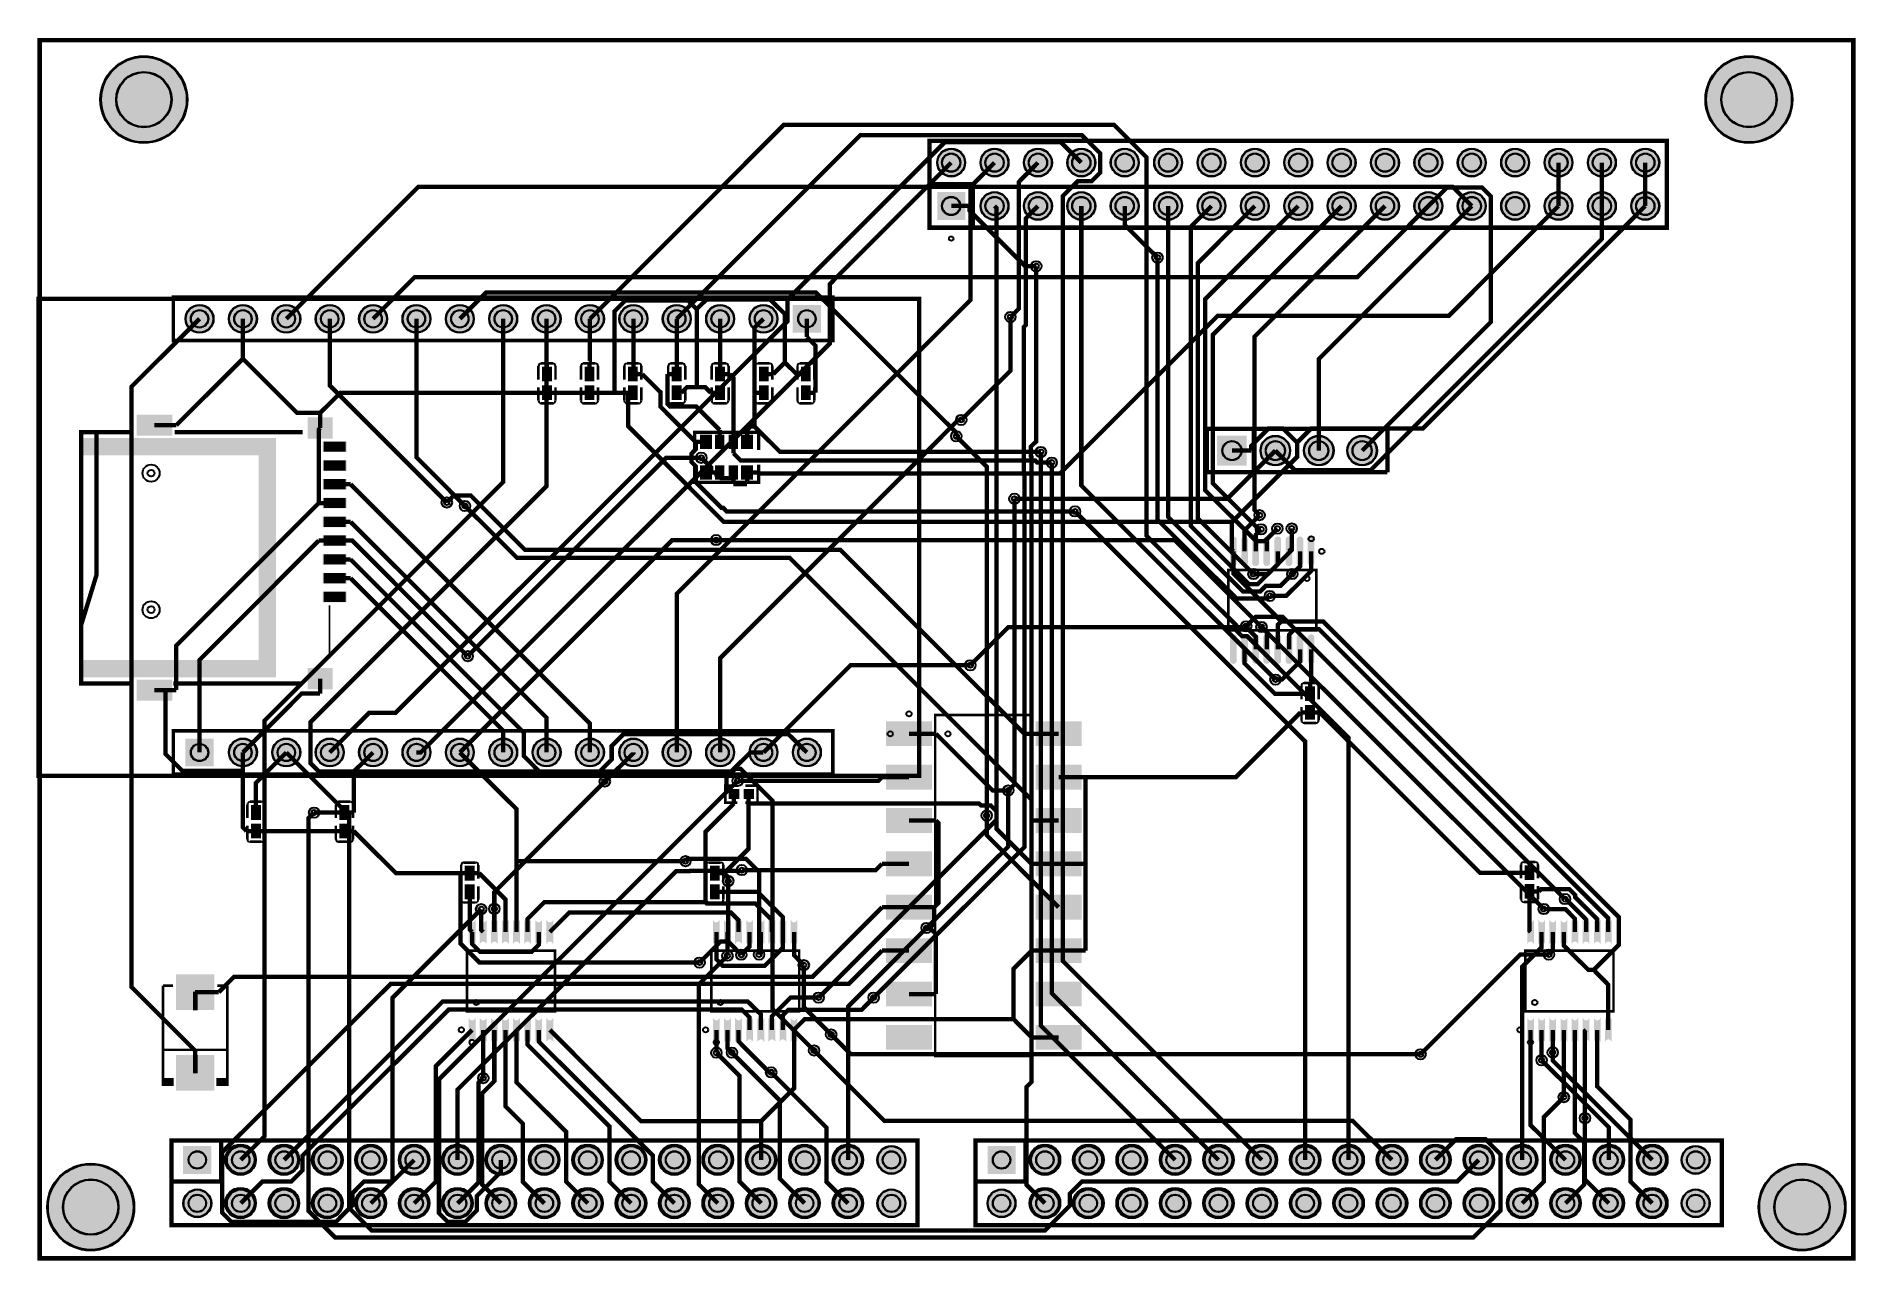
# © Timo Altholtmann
# Model space of a CAD drawing. Header units: millimetres. Extents: x 0 to 106, y 0 to 72.
import ezdxf

# ---------------------------------------------------------------- set-up
doc = ezdxf.new("R2010")
doc.units = ezdxf.units.MM
for name, color, linetype, true_color in [('BoardOutLine', 7, 'Continuous', 0xff00ff), ('BottomLayer', 7, 'Continuous', 0x0000ff), ('BottomSilkLayer', 7, 'Continuous', 0x66cc33), ('BottomSolderMaskLayer', 7, 'Continuous', 0xaa00ff), ('Document', 7, 'Continuous', 0xffffff), ('Hole', 7, 'Continuous', 0x222222), ('Multi-Layer', 7, 'Continuous', 0xc0c0c0), ('TopLayer', 7, 'Continuous', 0xff0000), ('TopPasteMaskLayer', 7, 'Continuous', 0x808080), ('TopSilkLayer', 7, 'Continuous', 0xffcc00), ('TopSolderMaskLayer', 7, 'Continuous', 0x800080)]:
    doc.layers.add(name, color=color, linetype=linetype, true_color=true_color)

msp = doc.modelspace()

# ---------------------------------------------------------------- hatches: boundary and pattern name
at = {"layer": 'BottomSolderMaskLayer'}
for points in [[(3.49, 67.88, 1), (8.59, 67.88, 1)], [(97.47, 67.88, 1), (102.57, 67.88, 1)], [(52.49, 64.19, 1), (54.14, 64.19, 1)], [(55.03, 64.19, 1), (56.68, 64.19, 1)], [(57.57, 64.19, 1), (59.22, 64.19, 1)], [(60.11, 64.19, 1), (61.76, 64.19, 1)], [(62.65, 64.19, 1), (64.3, 64.19, 1)], [(65.19, 64.19, 1), (66.84, 64.19, 1)], [(67.73, 64.19, 1), (69.38, 64.19, 1)], [(70.27, 64.19, 1), (71.92, 64.19, 1)], [(72.81, 64.19, 1), (74.46, 64.19, 1)], [(75.35, 64.19, 1), (77, 64.19, 1)], [(77.89, 64.19, 1), (79.54, 64.19, 1)], [(80.43, 64.19, 1), (82.08, 64.19, 1)], [(82.97, 64.19, 1), (84.62, 64.19, 1)], [(85.51, 64.19, 1), (87.16, 64.19, 1)], [(88.05, 64.19, 1), (89.7, 64.19, 1)], [(90.59, 64.19, 1), (92.24, 64.19, 1)], [(93.13, 64.19, 1), (94.78, 64.19, 1)], [(52.49, 62.47), (54.14, 62.47), (54.14, 60.82), (52.49, 60.82)], [(55.03, 61.65, 1), (56.68, 61.65, 1)], [(57.57, 61.65, 1), (59.22, 61.65, 1)], [(60.11, 61.65, 1), (61.76, 61.65, 1)], [(62.65, 61.65, 1), (64.3, 61.65, 1)], [(65.19, 61.65, 1), (66.84, 61.65, 1)], [(67.73, 61.65, 1), (69.38, 61.65, 1)], [(70.27, 61.65, 1), (71.92, 61.65, 1)], [(72.81, 61.65, 1), (74.46, 61.65, 1)], [(75.35, 61.65, 1), (77, 61.65, 1)], [(77.89, 61.65, 1), (79.54, 61.65, 1)], [(80.43, 61.65, 1), (82.08, 61.65, 1)], [(82.97, 61.65, 1), (84.62, 61.65, 1)], [(85.51, 61.65, 1), (87.16, 61.65, 1)], [(88.05, 61.65, 1), (89.7, 61.65, 1)], [(90.59, 61.65, 1), (92.24, 61.65, 1)], [(93.13, 61.65, 1), (94.78, 61.65, 1)], [(8.47, 55.04, 1), (10.12, 55.04, 1)], [(11.01, 55.04, 1), (12.66, 55.04, 1)], [(13.55, 55.04, 1), (15.2, 55.04, 1)], [(16.09, 55.04, 1), (17.74, 55.04, 1)], [(18.63, 55.04, 1), (20.28, 55.04, 1)], [(21.17, 55.04, 1), (22.82, 55.04, 1)], [(23.71, 55.04, 1), (25.36, 55.04, 1)], [(26.25, 55.04, 1), (27.9, 55.04, 1)], [(28.79, 55.04, 1), (30.44, 55.04, 1)], [(31.33, 55.04, 1), (32.98, 55.04, 1)], [(33.87, 55.04, 1), (35.52, 55.04, 1)], [(36.41, 55.04, 1), (38.06, 55.04, 1)], [(38.95, 55.04, 1), (40.6, 55.04, 1)], [(41.49, 55.04, 1), (43.14, 55.04, 1)], [(45.68, 54.23), (44.03, 54.23), (44.03, 55.85), (45.68, 55.85)], [(68.87, 48.2), (70.62, 48.2), (70.62, 46.44), (68.87, 46.44)], [(71.41, 47.32, 1), (73.16, 47.32, 1)], [(73.95, 47.32, 1), (75.7, 47.32, 1)], [(76.49, 47.32, 1), (78.24, 47.32, 1)], [(8.47, 30.45), (10.12, 30.45), (10.12, 28.83), (8.47, 28.83)], [(11.01, 29.64, 1), (12.66, 29.64, 1)], [(13.55, 29.64, 1), (15.2, 29.64, 1)], [(16.09, 29.64, 1), (17.74, 29.64, 1)], [(18.63, 29.64, 1), (20.28, 29.64, 1)], [(21.17, 29.64, 1), (22.82, 29.64, 1)], [(23.71, 29.64, 1), (25.36, 29.64, 1)], [(26.25, 29.64, 1), (27.9, 29.64, 1)], [(28.79, 29.64, 1), (30.44, 29.64, 1)], [(31.33, 29.64, 1), (32.98, 29.64, 1)], [(33.87, 29.64, 1), (35.52, 29.64, 1)], [(36.41, 29.64, 1), (38.06, 29.64, 1)], [(38.95, 29.64, 1), (40.6, 29.64, 1)], [(41.49, 29.64, 1), (43.14, 29.64, 1)], [(44.03, 29.64, 1), (45.68, 29.64, 1)], [(8.34, 4.94), (9.99, 4.94), (9.99, 6.59), (8.34, 6.59)], [(10.88, 5.77, 1), (12.53, 5.77, 1)], [(13.42, 5.77, 1), (15.07, 5.77, 1)], [(15.96, 5.77, 1), (17.61, 5.77, 1)], [(18.5, 5.77, 1), (20.15, 5.77, 1)], [(21.04, 5.77, 1), (22.69, 5.77, 1)], [(23.58, 5.77, 1), (25.23, 5.77, 1)], [(26.12, 5.77, 1), (27.77, 5.77, 1)], [(28.66, 5.77, 1), (30.31, 5.77, 1)], [(31.2, 5.77, 1), (32.85, 5.77, 1)], [(33.74, 5.77, 1), (35.39, 5.77, 1)], [(36.28, 5.77, 1), (37.93, 5.77, 1)], [(38.82, 5.77, 1), (40.47, 5.77, 1)], [(41.36, 5.77, 1), (43.01, 5.77, 1)], [(43.9, 5.77, 1), (45.55, 5.77, 1)], [(46.44, 5.77, 1), (48.09, 5.77, 1)], [(48.98, 5.77, 1), (50.63, 5.77, 1)], [(55.44, 4.94), (57.09, 4.94), (57.09, 6.59), (55.44, 6.59)], [(57.98, 5.77, 1), (59.63, 5.77, 1)], [(60.52, 5.77, 1), (62.17, 5.77, 1)], [(63.06, 5.77, 1), (64.71, 5.77, 1)], [(65.6, 5.77, 1), (67.25, 5.77, 1)], [(68.14, 5.77, 1), (69.79, 5.77, 1)], [(70.68, 5.77, 1), (72.33, 5.77, 1)], [(73.22, 5.77, 1), (74.87, 5.77, 1)], [(75.76, 5.77, 1), (77.41, 5.77, 1)], [(78.3, 5.77, 1), (79.95, 5.77, 1)], [(80.84, 5.77, 1), (82.49, 5.77, 1)], [(83.38, 5.77, 1), (85.03, 5.77, 1)], [(85.92, 5.77, 1), (87.57, 5.77, 1)], [(88.46, 5.77, 1), (90.11, 5.77, 1)], [(91, 5.77, 1), (92.65, 5.77, 1)], [(93.54, 5.77, 1), (95.19, 5.77, 1)], [(96.08, 5.77, 1), (97.73, 5.77, 1)], [(0.38, 3.01, 1), (5.48, 3.01, 1)], [(100.58, 3.01, 1), (105.68, 3.01, 1)], [(8.34, 3.23, 1), (9.99, 3.23, 1)], [(10.88, 3.23, 1), (12.53, 3.23, 1)], [(13.42, 3.23, 1), (15.07, 3.23, 1)], [(15.96, 3.23, 1), (17.61, 3.23, 1)], [(18.5, 3.23, 1), (20.15, 3.23, 1)], [(21.04, 3.23, 1), (22.69, 3.23, 1)], [(23.58, 3.23, 1), (25.23, 3.23, 1)], [(26.12, 3.23, 1), (27.77, 3.23, 1)], [(28.66, 3.23, 1), (30.31, 3.23, 1)], [(31.2, 3.23, 1), (32.85, 3.23, 1)], [(33.74, 3.23, 1), (35.39, 3.23, 1)], [(36.28, 3.23, 1), (37.93, 3.23, 1)], [(38.82, 3.23, 1), (40.47, 3.23, 1)], [(41.36, 3.23, 1), (43.01, 3.23, 1)], [(43.9, 3.23, 1), (45.55, 3.23, 1)], [(46.44, 3.23, 1), (48.09, 3.23, 1)], [(48.98, 3.23, 1), (50.63, 3.23, 1)], [(55.44, 3.23, 1), (57.09, 3.23, 1)], [(57.98, 3.23, 1), (59.63, 3.23, 1)], [(60.52, 3.23, 1), (62.17, 3.23, 1)], [(63.06, 3.23, 1), (64.71, 3.23, 1)], [(65.6, 3.23, 1), (67.25, 3.23, 1)], [(68.14, 3.23, 1), (69.79, 3.23, 1)], [(70.68, 3.23, 1), (72.33, 3.23, 1)], [(73.22, 3.23, 1), (74.87, 3.23, 1)], [(75.76, 3.23, 1), (77.41, 3.23, 1)], [(78.3, 3.23, 1), (79.95, 3.23, 1)], [(80.84, 3.23, 1), (82.49, 3.23, 1)], [(83.38, 3.23, 1), (85.03, 3.23, 1)], [(85.92, 3.23, 1), (87.57, 3.23, 1)], [(88.46, 3.23, 1), (90.11, 3.23, 1)], [(91, 3.23, 1), (92.65, 3.23, 1)], [(93.54, 3.23, 1), (95.19, 3.23, 1)], [(96.08, 3.23, 1), (97.73, 3.23, 1)]]:
    msp.add_hatch(color=256, dxfattribs=at).paths.add_polyline_path(points)
at = {"layer": 'Document'}
for points in [[(2.27, 48.05), (13.77, 48.05), (13.77, 47.05), (2.27, 47.05), (2.27, 48.05)], [(13.77, 47.05), (13.77, 35.05), (12.77, 35.05), (12.77, 47.05)], [(2.27, 34.05), (13.77, 34.05), (13.77, 35.05), (2.27, 35.05)], [(9.95, 15.22), (8.14, 15.22), (8.14, 14.95), (9.95, 14.95)], [(9.18, 15.63), (8.91, 15.63), (8.91, 14.54), (9.18, 14.54)], [(9.18, 10.84), (8.91, 10.84), (8.91, 11.92), (9.18, 11.92)]]:
    msp.add_hatch(color=256, dxfattribs=at).paths.add_polyline_path(points)
at = {"layer": 'Multi-Layer'}
for points in [[(52.51, 64.19, 1), (54.11, 64.19, 1)], [(55.05, 64.19, 1), (56.65, 64.19, 1)], [(57.59, 64.19, 1), (59.19, 64.19, 1)], [(60.13, 64.19, 1), (61.73, 64.19, 1)], [(62.67, 64.19, 1), (64.27, 64.19, 1)], [(65.21, 64.19, 1), (66.81, 64.19, 1)], [(67.75, 64.19, 1), (69.35, 64.19, 1)], [(70.29, 64.19, 1), (71.89, 64.19, 1)], [(72.83, 64.19, 1), (74.43, 64.19, 1)], [(75.37, 64.19, 1), (76.97, 64.19, 1)], [(77.91, 64.19, 1), (79.51, 64.19, 1)], [(80.45, 64.19, 1), (82.05, 64.19, 1)], [(82.99, 64.19, 1), (84.59, 64.19, 1)], [(85.53, 64.19, 1), (87.13, 64.19, 1)], [(88.07, 64.19, 1), (89.67, 64.19, 1)], [(90.61, 64.19, 1), (92.21, 64.19, 1)], [(93.15, 64.19, 1), (94.75, 64.19, 1)], [(52.51, 62.45), (54.11, 62.45), (54.11, 60.85), (52.51, 60.85)], [(55.05, 61.65, 1), (56.65, 61.65, 1)], [(57.59, 61.65, 1), (59.19, 61.65, 1)], [(60.13, 61.65, 1), (61.73, 61.65, 1)], [(62.67, 61.65, 1), (64.27, 61.65, 1)], [(65.21, 61.65, 1), (66.81, 61.65, 1)], [(67.75, 61.65, 1), (69.35, 61.65, 1)], [(70.29, 61.65, 1), (71.89, 61.65, 1)], [(72.83, 61.65, 1), (74.43, 61.65, 1)], [(75.37, 61.65, 1), (76.97, 61.65, 1)], [(77.91, 61.65, 1), (79.51, 61.65, 1)], [(80.45, 61.65, 1), (82.05, 61.65, 1)], [(82.99, 61.65, 1), (84.59, 61.65, 1)], [(85.53, 61.65, 1), (87.13, 61.65, 1)], [(88.07, 61.65, 1), (89.67, 61.65, 1)], [(90.61, 61.65, 1), (92.21, 61.65, 1)], [(93.15, 61.65, 1), (94.75, 61.65, 1)], [(8.5, 55.04, 1), (10.1, 55.04, 1)], [(11.04, 55.04, 1), (12.64, 55.04, 1)], [(13.58, 55.04, 1), (15.18, 55.04, 1)], [(16.12, 55.04, 1), (17.72, 55.04, 1)], [(18.66, 55.04, 1), (20.26, 55.04, 1)], [(21.2, 55.04, 1), (22.8, 55.04, 1)], [(23.74, 55.04, 1), (25.34, 55.04, 1)], [(26.28, 55.04, 1), (27.88, 55.04, 1)], [(28.82, 55.04, 1), (30.42, 55.04, 1)], [(31.36, 55.04, 1), (32.96, 55.04, 1)], [(33.9, 55.04, 1), (35.5, 55.04, 1)], [(36.44, 55.04, 1), (38.04, 55.04, 1)], [(38.98, 55.04, 1), (40.58, 55.04, 1)], [(41.52, 55.04, 1), (43.12, 55.04, 1)], [(45.66, 54.25), (44.06, 54.25), (44.06, 55.83), (45.66, 55.83)], [(68.9, 48.17), (70.6, 48.17), (70.6, 46.47), (68.9, 46.47)], [(71.44, 47.32, 1), (73.14, 47.32, 1)], [(73.98, 47.32, 1), (75.68, 47.32, 1)], [(76.52, 47.32, 1), (78.22, 47.32, 1)], [(8.5, 30.43), (10.1, 30.43), (10.1, 28.85), (8.5, 28.85)], [(11.04, 29.64, 1), (12.64, 29.64, 1)], [(13.58, 29.64, 1), (15.18, 29.64, 1)], [(16.12, 29.64, 1), (17.72, 29.64, 1)], [(18.66, 29.64, 1), (20.26, 29.64, 1)], [(21.2, 29.64, 1), (22.8, 29.64, 1)], [(23.74, 29.64, 1), (25.34, 29.64, 1)], [(26.28, 29.64, 1), (27.88, 29.64, 1)], [(28.82, 29.64, 1), (30.42, 29.64, 1)], [(31.36, 29.64, 1), (32.96, 29.64, 1)], [(33.9, 29.64, 1), (35.5, 29.64, 1)], [(36.44, 29.64, 1), (38.04, 29.64, 1)], [(38.98, 29.64, 1), (40.58, 29.64, 1)], [(41.52, 29.64, 1), (43.12, 29.64, 1)], [(44.06, 29.64, 1), (45.66, 29.64, 1)], [(8.37, 4.97), (9.97, 4.97), (9.97, 6.57), (8.37, 6.57)], [(10.91, 5.77, 1), (12.51, 5.77, 1)], [(13.45, 5.77, 1), (15.05, 5.77, 1)], [(15.99, 5.77, 1), (17.59, 5.77, 1)], [(18.53, 5.77, 1), (20.13, 5.77, 1)], [(21.07, 5.77, 1), (22.67, 5.77, 1)], [(23.61, 5.77, 1), (25.21, 5.77, 1)], [(26.15, 5.77, 1), (27.75, 5.77, 1)], [(28.69, 5.77, 1), (30.29, 5.77, 1)], [(31.23, 5.77, 1), (32.83, 5.77, 1)], [(33.77, 5.77, 1), (35.37, 5.77, 1)], [(36.31, 5.77, 1), (37.91, 5.77, 1)], [(38.85, 5.77, 1), (40.45, 5.77, 1)], [(41.39, 5.77, 1), (42.99, 5.77, 1)], [(43.93, 5.77, 1), (45.53, 5.77, 1)], [(46.47, 5.77, 1), (48.07, 5.77, 1)], [(49.01, 5.77, 1), (50.61, 5.77, 1)], [(55.46, 4.97), (57.06, 4.97), (57.06, 6.57), (55.46, 6.57)], [(58, 5.77, 1), (59.6, 5.77, 1)], [(60.54, 5.77, 1), (62.14, 5.77, 1)], [(63.08, 5.77, 1), (64.68, 5.77, 1)], [(65.62, 5.77, 1), (67.22, 5.77, 1)], [(68.16, 5.77, 1), (69.76, 5.77, 1)], [(70.7, 5.77, 1), (72.3, 5.77, 1)], [(73.24, 5.77, 1), (74.84, 5.77, 1)], [(75.78, 5.77, 1), (77.38, 5.77, 1)], [(78.32, 5.77, 1), (79.92, 5.77, 1)], [(80.86, 5.77, 1), (82.46, 5.77, 1)], [(83.4, 5.77, 1), (85, 5.77, 1)], [(85.94, 5.77, 1), (87.54, 5.77, 1)], [(88.48, 5.77, 1), (90.08, 5.77, 1)], [(91.02, 5.77, 1), (92.62, 5.77, 1)], [(93.56, 5.77, 1), (95.16, 5.77, 1)], [(96.1, 5.77, 1), (97.7, 5.77, 1)], [(8.37, 3.23, 1), (9.97, 3.23, 1)], [(10.91, 3.23, 1), (12.51, 3.23, 1)], [(13.45, 3.23, 1), (15.05, 3.23, 1)], [(15.99, 3.23, 1), (17.59, 3.23, 1)], [(18.53, 3.23, 1), (20.13, 3.23, 1)], [(21.07, 3.23, 1), (22.67, 3.23, 1)], [(23.61, 3.23, 1), (25.21, 3.23, 1)], [(26.15, 3.23, 1), (27.75, 3.23, 1)], [(28.69, 3.23, 1), (30.29, 3.23, 1)], [(31.23, 3.23, 1), (32.83, 3.23, 1)], [(33.77, 3.23, 1), (35.37, 3.23, 1)], [(36.31, 3.23, 1), (37.91, 3.23, 1)], [(38.85, 3.23, 1), (40.45, 3.23, 1)], [(41.39, 3.23, 1), (42.99, 3.23, 1)], [(43.93, 3.23, 1), (45.53, 3.23, 1)], [(46.47, 3.23, 1), (48.07, 3.23, 1)], [(49.01, 3.23, 1), (50.61, 3.23, 1)], [(55.46, 3.23, 1), (57.06, 3.23, 1)], [(58, 3.23, 1), (59.6, 3.23, 1)], [(60.54, 3.23, 1), (62.14, 3.23, 1)], [(63.08, 3.23, 1), (64.68, 3.23, 1)], [(65.62, 3.23, 1), (67.22, 3.23, 1)], [(68.16, 3.23, 1), (69.76, 3.23, 1)], [(70.7, 3.23, 1), (72.3, 3.23, 1)], [(73.24, 3.23, 1), (74.84, 3.23, 1)], [(75.78, 3.23, 1), (77.38, 3.23, 1)], [(78.32, 3.23, 1), (79.92, 3.23, 1)], [(80.86, 3.23, 1), (82.46, 3.23, 1)], [(83.4, 3.23, 1), (85, 3.23, 1)], [(85.94, 3.23, 1), (87.54, 3.23, 1)], [(88.48, 3.23, 1), (90.08, 3.23, 1)], [(91.02, 3.23, 1), (92.62, 3.23, 1)], [(93.56, 3.23, 1), (95.16, 3.23, 1)], [(96.1, 3.23, 1), (97.7, 3.23, 1)]]:
    msp.add_hatch(color=256, dxfattribs=at).paths.add_polyline_path(points)
at = {"layer": 'TopLayer'}
for points in [[(29.91, 51.41), (29.37, 51.41), (29.37, 52.2), (29.91, 52.2)], [(32.4, 51.41), (31.86, 51.41), (31.86, 52.2), (32.4, 52.2)], [(34.94, 51.41), (34.4, 51.41), (34.4, 52.2), (34.94, 52.2)], [(37.51, 51.41), (36.97, 51.41), (36.97, 52.2), (37.51, 52.2)], [(39.51, 51.41), (40.05, 51.41), (40.05, 52.2), (39.51, 52.2)], [(42.61, 51.41), (42.07, 51.41), (42.07, 52.2), (42.61, 52.2)], [(45.08, 51.41), (44.54, 51.41), (44.54, 52.2), (45.08, 52.2)], [(29.91, 51.11), (29.37, 51.11), (29.37, 50.32), (29.91, 50.32)], [(32.4, 51.11), (31.86, 51.11), (31.86, 50.32), (32.4, 50.32)], [(34.94, 51.11), (34.4, 51.11), (34.4, 50.32), (34.94, 50.32)], [(37.51, 51.11), (36.97, 51.11), (36.97, 50.32), (37.51, 50.32)], [(39.51, 51.11), (40.05, 51.11), (40.05, 50.32), (39.51, 50.32)], [(42.61, 51.11), (42.07, 51.11), (42.07, 50.32), (42.61, 50.32)], [(45.08, 51.11), (44.54, 51.11), (44.54, 50.32), (45.08, 50.32)], [(7.66, 49.41), (7.66, 48.21), (5.66, 48.21), (5.66, 49.41)], [(17.06, 49.25), (17.06, 48.05), (15.66, 48.05), (15.66, 49.25)], [(39.28, 47.44), (38.63, 47.44), (38.63, 48.24), (39.28, 48.24)], [(40.01, 47.44), (39.51, 47.44), (39.51, 48.24), (40.01, 48.24)], [(40.81, 47.44), (40.31, 47.44), (40.31, 48.24), (40.81, 48.24)], [(41.68, 47.44), (41.03, 47.44), (41.03, 48.24), (41.68, 48.24)], [(17.86, 47.85), (17.86, 47.25), (16.56, 47.25), (16.56, 47.85)], [(17.86, 46.75), (17.86, 46.15), (16.56, 46.15), (16.56, 46.75)], [(39.28, 45.64), (38.63, 45.64), (38.63, 46.44), (39.28, 46.44)], [(40.01, 45.64), (39.51, 45.64), (39.51, 46.44), (40.01, 46.44)], [(40.81, 45.64), (40.31, 45.64), (40.31, 46.44), (40.81, 46.44)], [(41.68, 45.64), (41.03, 45.64), (41.03, 46.44), (41.68, 46.44)], [(17.86, 45.65), (17.86, 45.05), (16.56, 45.05), (16.56, 45.65)], [(17.86, 44.55), (17.86, 43.95), (16.56, 43.95), (16.56, 44.55)], [(17.86, 43.45), (17.86, 42.85), (16.56, 42.85), (16.56, 43.45)], [(17.86, 42.35), (17.86, 41.75), (16.56, 41.75), (16.56, 42.35)], [(70.01, 40.73, -0.785398), (69.66, 40.73), (69.66, 42.12, -0.785398), (70.01, 42.12)], [(70.66, 40.73, -0.785398), (70.31, 40.73), (70.31, 42.12, -0.785398), (70.66, 42.12)], [(71.31, 40.73, -0.785398), (70.96, 40.73), (70.96, 42.12, -0.785398), (71.31, 42.12)], [(71.96, 40.73, -0.785398), (71.61, 40.73), (71.61, 42.12, -0.785398), (71.96, 42.12)], [(72.61, 40.73, -0.785398), (72.26, 40.73), (72.26, 42.12, -0.785398), (72.61, 42.12)], [(73.26, 40.73, -0.785398), (72.91, 40.73), (72.91, 42.12, -0.785398), (73.26, 42.12)], [(73.91, 40.73, -0.785398), (73.56, 40.73), (73.56, 42.12, -0.785398), (73.91, 42.12)], [(74.56, 40.73, -0.785398), (74.21, 40.73), (74.21, 42.12, -0.785398), (74.56, 42.12)], [(17.86, 41.25), (17.86, 40.65), (16.56, 40.65), (16.56, 41.25)], [(17.86, 40.15), (17.86, 39.55), (16.56, 39.55), (16.56, 40.15)], [(17.86, 39.05), (17.86, 38.45), (16.56, 38.45), (16.56, 39.05)], [(70.01, 35, -0.785398), (69.66, 35), (69.66, 36.39, -0.785398), (70.01, 36.39)], [(70.66, 35, -0.785398), (70.31, 35), (70.31, 36.39, -0.785398), (70.66, 36.39)], [(71.31, 35, -0.785398), (70.96, 35), (70.96, 36.39, -0.785398), (71.31, 36.39)], [(71.96, 35, -0.785398), (71.61, 35), (71.61, 36.39, -0.785398), (71.96, 36.39)], [(72.61, 35, -0.785398), (72.26, 35), (72.26, 36.39, -0.785398), (72.61, 36.39)], [(73.26, 35, -0.785398), (72.91, 35), (72.91, 36.39, -0.785398), (73.26, 36.39)], [(73.91, 35, -0.785398), (73.56, 35), (73.56, 36.39, -0.785398), (73.91, 36.39)], [(74.56, 35, -0.785398), (74.21, 35), (74.21, 36.39, -0.785398), (74.56, 36.39)], [(17.06, 34.57), (17.06, 33.37), (15.66, 33.37), (15.66, 34.57)], [(7.66, 33.89), (7.66, 32.69), (5.66, 32.69), (5.66, 33.89)], [(74.05, 32.69), (74.59, 32.69), (74.59, 33.48), (74.05, 33.48)], [(74.05, 32.39), (74.59, 32.39), (74.59, 31.6), (74.05, 31.6)], [(49.54, 31.45), (52.14, 31.45), (52.14, 30.02), (49.54, 30.02)], [(60.9, 31.45), (58.3, 31.45), (58.3, 30.02), (60.9, 30.02)], [(49.54, 28.91), (52.14, 28.91), (52.14, 27.48), (49.54, 27.48)], [(60.9, 28.91), (58.3, 28.91), (58.3, 27.48), (60.9, 27.48)], [(40.87, 27.47), (40.87, 26.93), (40.31, 26.93), (40.31, 27.47)], [(41.17, 27.47), (41.17, 26.93), (41.74, 26.93), (41.74, 27.47)], [(12.87, 25.73), (12.33, 25.73), (12.33, 26.52), (12.87, 26.52)], [(18.05, 25.73), (17.51, 25.73), (17.51, 26.52), (18.05, 26.52)], [(49.54, 26.37), (52.14, 26.37), (52.14, 24.94), (49.54, 24.94)], [(60.9, 26.37), (58.3, 26.37), (58.3, 24.94), (60.9, 24.94)], [(12.87, 25.43), (12.33, 25.43), (12.33, 24.64), (12.87, 24.64)], [(18.05, 25.43), (17.51, 25.43), (17.51, 24.64), (18.05, 24.64)], [(49.54, 23.83), (52.14, 23.83), (52.14, 22.4), (49.54, 22.4)], [(60.9, 23.83), (58.3, 23.83), (58.3, 22.4), (60.9, 22.4)], [(25.39, 22.17), (24.85, 22.17), (24.85, 22.96), (25.39, 22.96)], [(39.74, 22.17), (39.2, 22.17), (39.2, 22.96), (39.74, 22.96)], [(87.44, 22.2), (86.9, 22.2), (86.9, 22.99), (87.44, 22.99)], [(25.39, 21.87), (24.85, 21.87), (24.85, 21.08), (25.39, 21.08)], [(39.74, 21.87), (39.2, 21.87), (39.2, 21.08), (39.74, 21.08)], [(87.44, 21.9), (86.9, 21.9), (86.9, 21.11), (87.44, 21.11)], [(49.54, 21.29), (52.14, 21.29), (52.14, 19.86), (49.54, 19.86)], [(60.9, 21.29), (58.3, 21.29), (58.3, 19.86), (60.9, 19.86)], [(25.43, 19.82, -0.785398), (25.09, 19.82), (25.09, 18.43, -0.785398), (25.43, 18.43)], [(26.08, 19.82, -0.785398), (25.74, 19.82), (25.74, 18.43, -0.785398), (26.08, 18.43)], [(26.73, 19.82, -0.785398), (26.39, 19.82), (26.39, 18.43, -0.785398), (26.73, 18.43)], [(27.38, 19.82, -0.785398), (27.04, 19.82), (27.04, 18.43, -0.785398), (27.38, 18.43)], [(28.03, 19.82, -0.785398), (27.69, 19.82), (27.69, 18.43, -0.785398), (28.03, 18.43)], [(28.68, 19.82, -0.785398), (28.34, 19.82), (28.34, 18.43, -0.785398), (28.68, 18.43)], [(29.33, 19.82, -0.785398), (28.99, 19.82), (28.99, 18.43, -0.785398), (29.33, 18.43)], [(29.98, 19.82, -0.785398), (29.64, 19.82), (29.64, 18.43, -0.785398), (29.98, 18.43)], [(39.73, 19.82, -0.785398), (39.39, 19.82), (39.39, 18.43, -0.785398), (39.73, 18.43)], [(40.38, 19.82, -0.785398), (40.04, 19.82), (40.04, 18.43, -0.785398), (40.38, 18.43)], [(41.03, 19.82, -0.785398), (40.69, 19.82), (40.69, 18.43, -0.785398), (41.03, 18.43)], [(41.68, 19.82, -0.785398), (41.34, 19.82), (41.34, 18.43, -0.785398), (41.68, 18.43)], [(42.33, 19.82, -0.785398), (41.99, 19.82), (41.99, 18.43, -0.785398), (42.33, 18.43)], [(42.98, 19.82, -0.785398), (42.64, 19.82), (42.64, 18.43, -0.785398), (42.98, 18.43)], [(43.63, 19.82, -0.785398), (43.29, 19.82), (43.29, 18.43, -0.785398), (43.63, 18.43)], [(44.28, 19.82, -0.785398), (43.94, 19.82), (43.94, 18.43, -0.785398), (44.28, 18.43)], [(87.41, 19.82, -0.785398), (87.06, 19.82), (87.06, 18.43, -0.785398), (87.41, 18.43)], [(88.06, 19.82, -0.785398), (87.71, 19.82), (87.71, 18.43, -0.785398), (88.06, 18.43)], [(88.71, 19.82, -0.785398), (88.36, 19.82), (88.36, 18.43, -0.785398), (88.71, 18.43)], [(89.36, 19.82, -0.785398), (89.01, 19.82), (89.01, 18.43, -0.785398), (89.36, 18.43)], [(90.01, 19.82, -0.785398), (89.66, 19.82), (89.66, 18.43, -0.785398), (90.01, 18.43)], [(90.66, 19.82, -0.785398), (90.31, 19.82), (90.31, 18.43, -0.785398), (90.66, 18.43)], [(91.31, 19.82, -0.785398), (90.96, 19.82), (90.96, 18.43, -0.785398), (91.31, 18.43)], [(91.96, 19.82, -0.785398), (91.61, 19.82), (91.61, 18.43, -0.785398), (91.96, 18.43)], [(49.54, 18.75), (52.14, 18.75), (52.14, 17.32), (49.54, 17.32)], [(60.9, 18.75), (58.3, 18.75), (58.3, 17.32), (60.9, 17.32)], [(10.14, 14.57), (7.95, 14.57), (7.95, 16.62), (10.14, 16.62)], [(49.54, 16.21), (52.14, 16.21), (52.14, 14.78), (49.54, 14.78)], [(60.9, 16.21), (58.3, 16.21), (58.3, 14.78), (60.9, 14.78)], [(25.43, 14.08, -0.785398), (25.09, 14.08), (25.09, 12.7, -0.785398), (25.43, 12.7)], [(26.08, 14.08, -0.785398), (25.74, 14.08), (25.74, 12.7, -0.785398), (26.08, 12.7)], [(26.73, 14.08, -0.785398), (26.39, 14.08), (26.39, 12.7, -0.785398), (26.73, 12.7)], [(27.38, 14.08, -0.785398), (27.04, 14.08), (27.04, 12.7, -0.785398), (27.38, 12.7)], [(28.03, 14.08, -0.785398), (27.69, 14.08), (27.69, 12.7, -0.785398), (28.03, 12.7)], [(28.68, 14.08, -0.785398), (28.34, 14.08), (28.34, 12.7, -0.785398), (28.68, 12.7)], [(29.33, 14.08, -0.785398), (28.99, 14.08), (28.99, 12.7, -0.785398), (29.33, 12.7)], [(29.98, 14.08, -0.785398), (29.64, 14.08), (29.64, 12.7, -0.785398), (29.98, 12.7)], [(39.73, 14.08, -0.785398), (39.39, 14.08), (39.39, 12.7, -0.785398), (39.73, 12.7)], [(40.38, 14.08, -0.785398), (40.04, 14.08), (40.04, 12.7, -0.785398), (40.38, 12.7)], [(41.03, 14.08, -0.785398), (40.69, 14.08), (40.69, 12.7, -0.785398), (41.03, 12.7)], [(41.68, 14.08, -0.785398), (41.34, 14.08), (41.34, 12.7, -0.785398), (41.68, 12.7)], [(42.33, 14.08, -0.785398), (41.99, 14.08), (41.99, 12.7, -0.785398), (42.33, 12.7)], [(42.98, 14.08, -0.785398), (42.64, 14.08), (42.64, 12.7, -0.785398), (42.98, 12.7)], [(43.63, 14.08, -0.785398), (43.29, 14.08), (43.29, 12.7, -0.785398), (43.63, 12.7)], [(44.28, 14.08, -0.785398), (43.94, 14.08), (43.94, 12.7, -0.785398), (44.28, 12.7)], [(87.41, 14.08, -0.785398), (87.06, 14.08), (87.06, 12.7, -0.785398), (87.41, 12.7)], [(88.06, 14.08, -0.785398), (87.71, 14.08), (87.71, 12.7, -0.785398), (88.06, 12.7)], [(88.71, 14.08, -0.785398), (88.36, 14.08), (88.36, 12.7, -0.785398), (88.71, 12.7)], [(89.36, 14.08, -0.785398), (89.01, 14.08), (89.01, 12.7, -0.785398), (89.36, 12.7)], [(90.01, 14.08, -0.785398), (89.66, 14.08), (89.66, 12.7, -0.785398), (90.01, 12.7)], [(90.66, 14.08, -0.785398), (90.31, 14.08), (90.31, 12.7, -0.785398), (90.66, 12.7)], [(91.31, 14.08, -0.785398), (90.96, 14.08), (90.96, 12.7, -0.785398), (91.31, 12.7)], [(91.96, 14.08, -0.785398), (91.61, 14.08), (91.61, 12.7, -0.785398), (91.96, 12.7)], [(49.54, 13.67), (52.14, 13.67), (52.14, 12.24), (49.54, 12.24)], [(60.9, 13.67), (58.3, 13.67), (58.3, 12.24), (60.9, 12.24)], [(10.14, 11.9), (7.95, 11.9), (7.95, 9.85), (10.14, 9.85)]]:
    msp.add_hatch(color=256, dxfattribs=at).paths.add_polyline_path(points)
at = {"layer": 'TopPasteMaskLayer'}
for points in [[(29.42, 52.04), (29.87, 52.04), (29.92, 51.99), (29.92, 51.51), (29.87, 51.44), (29.42, 51.44), (29.37, 51.51), (29.37, 51.99)], [(31.91, 52.04), (32.36, 52.04), (32.41, 51.99), (32.41, 51.51), (32.36, 51.44), (31.91, 51.44), (31.86, 51.51), (31.86, 51.99)], [(34.45, 52.04), (34.9, 52.04), (34.95, 51.99), (34.95, 51.51), (34.9, 51.44), (34.45, 51.44), (34.4, 51.51), (34.4, 51.99)], [(37.01, 52.04), (37.46, 52.04), (37.51, 51.99), (37.51, 51.51), (37.46, 51.44), (37.01, 51.44), (36.96, 51.51), (36.96, 51.99)], [(40, 51.44), (39.55, 51.44), (39.5, 51.51), (39.5, 51.99), (39.55, 52.04), (40, 52.04), (40.05, 51.99), (40.05, 51.51)], [(42.12, 52.04), (42.57, 52.04), (42.62, 51.99), (42.62, 51.51), (42.57, 51.44), (42.12, 51.44), (42.07, 51.51), (42.07, 51.99)], [(44.58, 52.04), (45.03, 52.04), (45.08, 51.99), (45.08, 51.51), (45.03, 51.44), (44.58, 51.44), (44.53, 51.51), (44.53, 51.99)], [(29.42, 51.08), (29.87, 51.08), (29.92, 51.01), (29.92, 50.53), (29.87, 50.48), (29.42, 50.48), (29.37, 50.53), (29.37, 51.01)], [(31.91, 51.08), (32.36, 51.08), (32.41, 51.01), (32.41, 50.53), (32.36, 50.48), (31.91, 50.48), (31.86, 50.53), (31.86, 51.01)], [(34.45, 51.08), (34.9, 51.08), (34.95, 51.01), (34.95, 50.53), (34.9, 50.48), (34.45, 50.48), (34.4, 50.53), (34.4, 51.01)], [(37.01, 51.08), (37.46, 51.08), (37.51, 51.01), (37.51, 50.53), (37.46, 50.48), (37.01, 50.48), (36.96, 50.53), (36.96, 51.01)], [(40, 50.48), (39.55, 50.48), (39.5, 50.53), (39.5, 51.01), (39.55, 51.08), (40, 51.08), (40.05, 51.01), (40.05, 50.53)], [(42.12, 51.08), (42.57, 51.08), (42.62, 51.01), (42.62, 50.53), (42.57, 50.48), (42.12, 50.48), (42.07, 50.53), (42.07, 51.01)], [(44.58, 51.08), (45.03, 51.08), (45.08, 51.01), (45.08, 50.53), (45.03, 50.48), (44.58, 50.48), (44.53, 50.53), (44.53, 51.01)], [(7.66, 49.41), (7.66, 48.21), (5.66, 48.21), (5.66, 49.41)], [(17.06, 49.25), (17.06, 48.05), (15.66, 48.05), (15.66, 49.25)], [(39.28, 47.44), (38.63, 47.44), (38.63, 48.24), (39.28, 48.24)], [(40.01, 47.44), (39.51, 47.44), (39.51, 48.24), (40.01, 48.24)], [(40.81, 47.44), (40.31, 47.44), (40.31, 48.24), (40.81, 48.24)], [(41.68, 47.44), (41.03, 47.44), (41.03, 48.24), (41.68, 48.24)], [(17.86, 47.85), (17.86, 47.25), (16.56, 47.25), (16.56, 47.85)], [(17.86, 46.75), (17.86, 46.15), (16.56, 46.15), (16.56, 46.75)], [(39.28, 45.64), (38.63, 45.64), (38.63, 46.44), (39.28, 46.44)], [(40.01, 45.64), (39.51, 45.64), (39.51, 46.44), (40.01, 46.44)], [(40.81, 45.64), (40.31, 45.64), (40.31, 46.44), (40.81, 46.44)], [(41.68, 45.64), (41.03, 45.64), (41.03, 46.44), (41.68, 46.44)], [(17.86, 45.65), (17.86, 45.05), (16.56, 45.05), (16.56, 45.65)], [(17.86, 44.55), (17.86, 43.95), (16.56, 43.95), (16.56, 44.55)], [(17.86, 43.45), (17.86, 42.85), (16.56, 42.85), (16.56, 43.45)], [(17.86, 42.35), (17.86, 41.75), (16.56, 41.75), (16.56, 42.35)], [(70.01, 40.73, -0.785398), (69.66, 40.73), (69.66, 42.12, -0.785398), (70.01, 42.12)], [(70.66, 40.73, -0.785398), (70.31, 40.73), (70.31, 42.12, -0.785398), (70.66, 42.12)], [(71.31, 40.73, -0.785398), (70.96, 40.73), (70.96, 42.12, -0.785398), (71.31, 42.12)], [(71.96, 40.73, -0.785398), (71.61, 40.73), (71.61, 42.12, -0.785398), (71.96, 42.12)], [(72.61, 40.73, -0.785398), (72.26, 40.73), (72.26, 42.12, -0.785398), (72.61, 42.12)], [(73.26, 40.73, -0.785398), (72.91, 40.73), (72.91, 42.12, -0.785398), (73.26, 42.12)], [(73.91, 40.73, -0.785398), (73.56, 40.73), (73.56, 42.12, -0.785398), (73.91, 42.12)], [(74.56, 40.73, -0.785398), (74.21, 40.73), (74.21, 42.12, -0.785398), (74.56, 42.12)], [(17.86, 41.25), (17.86, 40.65), (16.56, 40.65), (16.56, 41.25)], [(17.86, 40.15), (17.86, 39.55), (16.56, 39.55), (16.56, 40.15)], [(17.86, 39.05), (17.86, 38.45), (16.56, 38.45), (16.56, 39.05)], [(70.01, 35, -0.785398), (69.66, 35), (69.66, 36.39, -0.785398), (70.01, 36.39)], [(70.66, 35, -0.785398), (70.31, 35), (70.31, 36.39, -0.785398), (70.66, 36.39)], [(71.31, 35, -0.785398), (70.96, 35), (70.96, 36.39, -0.785398), (71.31, 36.39)], [(71.96, 35, -0.785398), (71.61, 35), (71.61, 36.39, -0.785398), (71.96, 36.39)], [(72.61, 35, -0.785398), (72.26, 35), (72.26, 36.39, -0.785398), (72.61, 36.39)], [(73.26, 35, -0.785398), (72.91, 35), (72.91, 36.39, -0.785398), (73.26, 36.39)], [(73.91, 35, -0.785398), (73.56, 35), (73.56, 36.39, -0.785398), (73.91, 36.39)], [(74.56, 35, -0.785398), (74.21, 35), (74.21, 36.39, -0.785398), (74.56, 36.39)], [(17.06, 34.57), (17.06, 33.37), (15.66, 33.37), (15.66, 34.57)], [(7.66, 33.89), (7.66, 32.69), (5.66, 32.69), (5.66, 33.89)], [(74.55, 32.72), (74.1, 32.72), (74.05, 32.79), (74.05, 33.27), (74.1, 33.32), (74.55, 33.32), (74.6, 33.27), (74.6, 32.79)], [(74.55, 31.76), (74.1, 31.76), (74.05, 31.81), (74.05, 32.29), (74.1, 32.36), (74.55, 32.36), (74.6, 32.29), (74.6, 31.81)], [(49.54, 31.45), (52.14, 31.45), (52.14, 30.02), (49.54, 30.02)], [(60.9, 31.45), (58.3, 31.45), (58.3, 30.02), (60.9, 30.02)], [(49.54, 28.91), (52.14, 28.91), (52.14, 27.48), (49.54, 27.48)], [(60.9, 28.91), (58.3, 28.91), (58.3, 27.48), (60.9, 27.48)], [(40.89, 27.43), (40.89, 26.97), (40.85, 26.93), (40.35, 26.93), (40.31, 26.97), (40.31, 27.43), (40.35, 27.47), (40.85, 27.47)], [(41.16, 27.43), (41.16, 26.97), (41.2, 26.93), (41.7, 26.93), (41.74, 26.97), (41.74, 27.43), (41.7, 27.47), (41.2, 27.47)], [(12.37, 26.36), (12.82, 26.36), (12.87, 26.31), (12.87, 25.83), (12.82, 25.76), (12.37, 25.76), (12.32, 25.83), (12.32, 26.31)], [(17.56, 26.36), (18.01, 26.36), (18.06, 26.31), (18.06, 25.83), (18.01, 25.76), (17.56, 25.76), (17.51, 25.83), (17.51, 26.31)], [(49.54, 26.37), (52.14, 26.37), (52.14, 24.94), (49.54, 24.94)], [(60.9, 26.37), (58.3, 26.37), (58.3, 24.94), (60.9, 24.94)], [(12.37, 25.4), (12.82, 25.4), (12.87, 25.33), (12.87, 24.85), (12.82, 24.8), (12.37, 24.8), (12.32, 24.85), (12.32, 25.33)], [(17.56, 25.4), (18.01, 25.4), (18.06, 25.33), (18.06, 24.85), (18.01, 24.8), (17.56, 24.8), (17.51, 24.85), (17.51, 25.33)], [(49.54, 23.83), (52.14, 23.83), (52.14, 22.4), (49.54, 22.4)], [(60.9, 23.83), (58.3, 23.83), (58.3, 22.4), (60.9, 22.4)], [(24.9, 22.8), (25.35, 22.8), (25.4, 22.75), (25.4, 22.27), (25.35, 22.2), (24.9, 22.2), (24.85, 22.27), (24.85, 22.75)], [(39.25, 22.8), (39.7, 22.8), (39.75, 22.75), (39.75, 22.27), (39.7, 22.2), (39.25, 22.2), (39.2, 22.27), (39.2, 22.75)], [(86.95, 22.83), (87.4, 22.83), (87.45, 22.78), (87.45, 22.3), (87.4, 22.23), (86.95, 22.23), (86.9, 22.3), (86.9, 22.78)], [(24.9, 21.84), (25.35, 21.84), (25.4, 21.77), (25.4, 21.29), (25.35, 21.24), (24.9, 21.24), (24.85, 21.29), (24.85, 21.77)], [(39.25, 21.84), (39.7, 21.84), (39.75, 21.77), (39.75, 21.29), (39.7, 21.24), (39.25, 21.24), (39.2, 21.29), (39.2, 21.77)], [(86.95, 21.87), (87.4, 21.87), (87.45, 21.8), (87.45, 21.32), (87.4, 21.27), (86.95, 21.27), (86.9, 21.32), (86.9, 21.8)], [(49.54, 21.29), (52.14, 21.29), (52.14, 19.86), (49.54, 19.86)], [(60.9, 21.29), (58.3, 21.29), (58.3, 19.86), (60.9, 19.86)], [(25.43, 19.82, -0.785398), (25.09, 19.82), (25.09, 18.43, -0.785398), (25.43, 18.43)], [(26.08, 19.82, -0.785398), (25.74, 19.82), (25.74, 18.43, -0.785398), (26.08, 18.43)], [(26.73, 19.82, -0.785398), (26.39, 19.82), (26.39, 18.43, -0.785398), (26.73, 18.43)], [(27.38, 19.82, -0.785398), (27.04, 19.82), (27.04, 18.43, -0.785398), (27.38, 18.43)], [(28.03, 19.82, -0.785398), (27.69, 19.82), (27.69, 18.43, -0.785398), (28.03, 18.43)], [(28.68, 19.82, -0.785398), (28.34, 19.82), (28.34, 18.43, -0.785398), (28.68, 18.43)], [(29.33, 19.82, -0.785398), (28.99, 19.82), (28.99, 18.43, -0.785398), (29.33, 18.43)], [(29.98, 19.82, -0.785398), (29.64, 19.82), (29.64, 18.43, -0.785398), (29.98, 18.43)], [(39.73, 19.82, -0.785398), (39.39, 19.82), (39.39, 18.43, -0.785398), (39.73, 18.43)], [(40.38, 19.82, -0.785398), (40.04, 19.82), (40.04, 18.43, -0.785398), (40.38, 18.43)], [(41.03, 19.82, -0.785398), (40.69, 19.82), (40.69, 18.43, -0.785398), (41.03, 18.43)], [(41.68, 19.82, -0.785398), (41.34, 19.82), (41.34, 18.43, -0.785398), (41.68, 18.43)], [(42.33, 19.82, -0.785398), (41.99, 19.82), (41.99, 18.43, -0.785398), (42.33, 18.43)], [(42.98, 19.82, -0.785398), (42.64, 19.82), (42.64, 18.43, -0.785398), (42.98, 18.43)], [(43.63, 19.82, -0.785398), (43.29, 19.82), (43.29, 18.43, -0.785398), (43.63, 18.43)], [(44.28, 19.82, -0.785398), (43.94, 19.82), (43.94, 18.43, -0.785398), (44.28, 18.43)], [(87.41, 19.82, -0.785398), (87.06, 19.82), (87.06, 18.43, -0.785398), (87.41, 18.43)], [(88.06, 19.82, -0.785398), (87.71, 19.82), (87.71, 18.43, -0.785398), (88.06, 18.43)], [(88.71, 19.82, -0.785398), (88.36, 19.82), (88.36, 18.43, -0.785398), (88.71, 18.43)], [(89.36, 19.82, -0.785398), (89.01, 19.82), (89.01, 18.43, -0.785398), (89.36, 18.43)], [(90.01, 19.82, -0.785398), (89.66, 19.82), (89.66, 18.43, -0.785398), (90.01, 18.43)], [(90.66, 19.82, -0.785398), (90.31, 19.82), (90.31, 18.43, -0.785398), (90.66, 18.43)], [(91.31, 19.82, -0.785398), (90.96, 19.82), (90.96, 18.43, -0.785398), (91.31, 18.43)], [(91.96, 19.82, -0.785398), (91.61, 19.82), (91.61, 18.43, -0.785398), (91.96, 18.43)], [(49.54, 18.75), (52.14, 18.75), (52.14, 17.32), (49.54, 17.32)], [(60.9, 18.75), (58.3, 18.75), (58.3, 17.32), (60.9, 17.32)], [(10.14, 14.57), (7.95, 14.57), (7.95, 16.62), (10.14, 16.62)], [(49.54, 16.21), (52.14, 16.21), (52.14, 14.78), (49.54, 14.78)], [(60.9, 16.21), (58.3, 16.21), (58.3, 14.78), (60.9, 14.78)], [(25.43, 14.08, -0.785398), (25.09, 14.08), (25.09, 12.7, -0.785398), (25.43, 12.7)], [(26.08, 14.08, -0.785398), (25.74, 14.08), (25.74, 12.7, -0.785398), (26.08, 12.7)], [(26.73, 14.08, -0.785398), (26.39, 14.08), (26.39, 12.7, -0.785398), (26.73, 12.7)], [(27.38, 14.08, -0.785398), (27.04, 14.08), (27.04, 12.7, -0.785398), (27.38, 12.7)], [(28.03, 14.08, -0.785398), (27.69, 14.08), (27.69, 12.7, -0.785398), (28.03, 12.7)], [(28.68, 14.08, -0.785398), (28.34, 14.08), (28.34, 12.7, -0.785398), (28.68, 12.7)], [(29.33, 14.08, -0.785398), (28.99, 14.08), (28.99, 12.7, -0.785398), (29.33, 12.7)], [(29.98, 14.08, -0.785398), (29.64, 14.08), (29.64, 12.7, -0.785398), (29.98, 12.7)], [(39.73, 14.08, -0.785398), (39.39, 14.08), (39.39, 12.7, -0.785398), (39.73, 12.7)], [(40.38, 14.08, -0.785398), (40.04, 14.08), (40.04, 12.7, -0.785398), (40.38, 12.7)], [(41.03, 14.08, -0.785398), (40.69, 14.08), (40.69, 12.7, -0.785398), (41.03, 12.7)], [(41.68, 14.08, -0.785398), (41.34, 14.08), (41.34, 12.7, -0.785398), (41.68, 12.7)], [(42.33, 14.08, -0.785398), (41.99, 14.08), (41.99, 12.7, -0.785398), (42.33, 12.7)], [(42.98, 14.08, -0.785398), (42.64, 14.08), (42.64, 12.7, -0.785398), (42.98, 12.7)], [(43.63, 14.08, -0.785398), (43.29, 14.08), (43.29, 12.7, -0.785398), (43.63, 12.7)], [(44.28, 14.08, -0.785398), (43.94, 14.08), (43.94, 12.7, -0.785398), (44.28, 12.7)], [(87.41, 14.08, -0.785398), (87.06, 14.08), (87.06, 12.7, -0.785398), (87.41, 12.7)], [(88.06, 14.08, -0.785398), (87.71, 14.08), (87.71, 12.7, -0.785398), (88.06, 12.7)], [(88.71, 14.08, -0.785398), (88.36, 14.08), (88.36, 12.7, -0.785398), (88.71, 12.7)], [(89.36, 14.08, -0.785398), (89.01, 14.08), (89.01, 12.7, -0.785398), (89.36, 12.7)], [(90.01, 14.08, -0.785398), (89.66, 14.08), (89.66, 12.7, -0.785398), (90.01, 12.7)], [(90.66, 14.08, -0.785398), (90.31, 14.08), (90.31, 12.7, -0.785398), (90.66, 12.7)], [(91.31, 14.08, -0.785398), (90.96, 14.08), (90.96, 12.7, -0.785398), (91.31, 12.7)], [(91.96, 14.08, -0.785398), (91.61, 14.08), (91.61, 12.7, -0.785398), (91.96, 12.7)], [(49.54, 13.67), (52.14, 13.67), (52.14, 12.24), (49.54, 12.24)], [(60.9, 13.67), (58.3, 13.67), (58.3, 12.24), (60.9, 12.24)], [(10.14, 11.9), (7.95, 11.9), (7.95, 9.85), (10.14, 9.85)]]:
    msp.add_hatch(color=256, dxfattribs=at).paths.add_polyline_path(points)
at = {"layer": 'TopSilkLayer'}
for points in [[(7.08, 10.57), (7.79, 10.57), (7.79, 10.11), (7.08, 10.11)], [(11, 10.57), (10.29, 10.57), (10.29, 10.11), (11, 10.11)]]:
    msp.add_hatch(color=256, dxfattribs=at).paths.add_polyline_path(points)
at = {"layer": 'TopSolderMaskLayer'}
for points in [[(3.49, 67.88, 1), (8.59, 67.88, 1)], [(97.47, 67.88, 1), (102.57, 67.88, 1)], [(52.49, 64.19, 1), (54.14, 64.19, 1)], [(55.03, 64.19, 1), (56.68, 64.19, 1)], [(57.57, 64.19, 1), (59.22, 64.19, 1)], [(60.11, 64.19, 1), (61.76, 64.19, 1)], [(62.65, 64.19, 1), (64.3, 64.19, 1)], [(65.19, 64.19, 1), (66.84, 64.19, 1)], [(67.73, 64.19, 1), (69.38, 64.19, 1)], [(70.27, 64.19, 1), (71.92, 64.19, 1)], [(72.81, 64.19, 1), (74.46, 64.19, 1)], [(75.35, 64.19, 1), (77, 64.19, 1)], [(77.89, 64.19, 1), (79.54, 64.19, 1)], [(80.43, 64.19, 1), (82.08, 64.19, 1)], [(82.97, 64.19, 1), (84.62, 64.19, 1)], [(85.51, 64.19, 1), (87.16, 64.19, 1)], [(88.05, 64.19, 1), (89.7, 64.19, 1)], [(90.59, 64.19, 1), (92.24, 64.19, 1)], [(93.13, 64.19, 1), (94.78, 64.19, 1)], [(52.49, 62.47), (54.14, 62.47), (54.14, 60.82), (52.49, 60.82)], [(55.03, 61.65, 1), (56.68, 61.65, 1)], [(57.57, 61.65, 1), (59.22, 61.65, 1)], [(60.11, 61.65, 1), (61.76, 61.65, 1)], [(62.65, 61.65, 1), (64.3, 61.65, 1)], [(65.19, 61.65, 1), (66.84, 61.65, 1)], [(67.73, 61.65, 1), (69.38, 61.65, 1)], [(70.27, 61.65, 1), (71.92, 61.65, 1)], [(72.81, 61.65, 1), (74.46, 61.65, 1)], [(75.35, 61.65, 1), (77, 61.65, 1)], [(77.89, 61.65, 1), (79.54, 61.65, 1)], [(80.43, 61.65, 1), (82.08, 61.65, 1)], [(82.97, 61.65, 1), (84.62, 61.65, 1)], [(85.51, 61.65, 1), (87.16, 61.65, 1)], [(88.05, 61.65, 1), (89.7, 61.65, 1)], [(90.59, 61.65, 1), (92.24, 61.65, 1)], [(93.13, 61.65, 1), (94.78, 61.65, 1)], [(8.47, 55.04, 1), (10.12, 55.04, 1)], [(11.01, 55.04, 1), (12.66, 55.04, 1)], [(13.55, 55.04, 1), (15.2, 55.04, 1)], [(16.09, 55.04, 1), (17.74, 55.04, 1)], [(18.63, 55.04, 1), (20.28, 55.04, 1)], [(21.17, 55.04, 1), (22.82, 55.04, 1)], [(23.71, 55.04, 1), (25.36, 55.04, 1)], [(26.25, 55.04, 1), (27.9, 55.04, 1)], [(28.79, 55.04, 1), (30.44, 55.04, 1)], [(31.33, 55.04, 1), (32.98, 55.04, 1)], [(33.87, 55.04, 1), (35.52, 55.04, 1)], [(36.41, 55.04, 1), (38.06, 55.04, 1)], [(38.95, 55.04, 1), (40.6, 55.04, 1)], [(41.49, 55.04, 1), (43.14, 55.04, 1)], [(45.68, 54.23), (44.03, 54.23), (44.03, 55.85), (45.68, 55.85)], [(29.93, 51.37), (29.35, 51.37), (29.35, 52.23), (29.93, 52.23)], [(32.42, 51.37), (31.84, 51.37), (31.84, 52.23), (32.42, 52.23)], [(34.96, 51.37), (34.38, 51.37), (34.38, 52.23), (34.96, 52.23)], [(37.52, 51.37), (36.95, 51.37), (36.95, 52.23), (37.52, 52.23)], [(39.49, 51.37), (40.06, 51.37), (40.06, 52.23), (39.49, 52.23)], [(42.63, 51.37), (42.05, 51.37), (42.05, 52.23), (42.63, 52.23)], [(45.09, 51.37), (44.52, 51.37), (44.52, 52.23), (45.09, 52.23)], [(29.93, 51.14), (29.35, 51.14), (29.35, 50.28), (29.93, 50.28)], [(32.42, 51.14), (31.84, 51.14), (31.84, 50.28), (32.42, 50.28)], [(34.96, 51.14), (34.38, 51.14), (34.38, 50.28), (34.96, 50.28)], [(37.52, 51.14), (36.95, 51.14), (36.95, 50.28), (37.52, 50.28)], [(39.49, 51.14), (40.06, 51.14), (40.06, 50.28), (39.49, 50.28)], [(42.63, 51.14), (42.05, 51.14), (42.05, 50.28), (42.63, 50.28)], [(45.09, 51.14), (44.52, 51.14), (44.52, 50.28), (45.09, 50.28)], [(7.7, 49.42), (7.7, 48.19), (5.62, 48.19), (5.62, 49.42)], [(17.09, 49.27), (17.09, 48.02), (15.63, 48.02), (15.63, 49.27)], [(39.31, 47.41), (38.61, 47.41), (38.61, 48.26), (39.31, 48.26)], [(40.03, 47.41), (39.48, 47.41), (39.48, 48.26), (40.03, 48.26)], [(40.83, 47.41), (40.28, 47.41), (40.28, 48.26), (40.83, 48.26)], [(41.71, 47.41), (41.01, 47.41), (41.01, 48.26), (41.71, 48.26)], [(68.87, 48.2), (70.62, 48.2), (70.62, 46.44), (68.87, 46.44)], [(71.41, 47.32, 1), (73.16, 47.32, 1)], [(73.95, 47.32, 1), (75.7, 47.32, 1)], [(76.49, 47.32, 1), (78.24, 47.32, 1)], [(17.92, 47.86), (17.92, 47.23), (16.51, 47.23), (16.51, 47.86)], [(17.92, 46.76), (17.92, 46.13), (16.51, 46.13), (16.51, 46.76)], [(39.31, 45.61), (38.61, 45.61), (38.61, 46.46), (39.31, 46.46)], [(40.03, 45.61), (39.48, 45.61), (39.48, 46.46), (40.03, 46.46)], [(40.83, 45.61), (40.28, 45.61), (40.28, 46.46), (40.83, 46.46)], [(41.71, 45.61), (41.01, 45.61), (41.01, 46.46), (41.71, 46.46)], [(17.92, 45.66), (17.92, 45.03), (16.51, 45.03), (16.51, 45.66)], [(17.92, 44.56), (17.92, 43.93), (16.51, 43.93), (16.51, 44.56)], [(17.92, 43.46), (17.92, 42.83), (16.51, 42.83), (16.51, 43.46)], [(17.92, 42.36), (17.92, 41.73), (16.51, 41.73), (16.51, 42.36)], [(70.03, 40.71, -0.785398), (69.64, 40.71), (69.64, 42.14, -0.785398), (70.03, 42.14)], [(70.68, 40.71, -0.785398), (70.29, 40.71), (70.29, 42.14, -0.785398), (70.68, 42.14)], [(71.33, 40.71, -0.785398), (70.94, 40.71), (70.94, 42.14, -0.785398), (71.33, 42.14)], [(71.98, 40.71, -0.785398), (71.59, 40.71), (71.59, 42.14, -0.785398), (71.98, 42.14)], [(72.63, 40.71, -0.785398), (72.24, 40.71), (72.24, 42.14, -0.785398), (72.63, 42.14)], [(73.28, 40.71, -0.785398), (72.89, 40.71), (72.89, 42.14, -0.785398), (73.28, 42.14)], [(73.93, 40.71, -0.785398), (73.54, 40.71), (73.54, 42.14, -0.785398), (73.93, 42.14)], [(74.58, 40.71, -0.785398), (74.19, 40.71), (74.19, 42.14, -0.785398), (74.58, 42.14)], [(17.92, 41.26), (17.92, 40.63), (16.51, 40.63), (16.51, 41.26)], [(17.92, 40.16), (17.92, 39.53), (16.51, 39.53), (16.51, 40.16)], [(17.92, 39.06), (17.92, 38.43), (16.51, 38.43), (16.51, 39.06)], [(70.03, 34.98, -0.785398), (69.64, 34.98), (69.64, 36.41, -0.785398), (70.03, 36.41)], [(70.68, 34.98, -0.785398), (70.29, 34.98), (70.29, 36.41, -0.785398), (70.68, 36.41)], [(71.33, 34.98, -0.785398), (70.94, 34.98), (70.94, 36.41, -0.785398), (71.33, 36.41)], [(71.98, 34.98, -0.785398), (71.59, 34.98), (71.59, 36.41, -0.785398), (71.98, 36.41)], [(72.63, 34.98, -0.785398), (72.24, 34.98), (72.24, 36.41, -0.785398), (72.63, 36.41)], [(73.28, 34.98, -0.785398), (72.89, 34.98), (72.89, 36.41, -0.785398), (73.28, 36.41)], [(73.93, 34.98, -0.785398), (73.54, 34.98), (73.54, 36.41, -0.785398), (73.93, 36.41)], [(74.58, 34.98, -0.785398), (74.19, 34.98), (74.19, 36.41, -0.785398), (74.58, 36.41)], [(17.09, 34.59), (17.09, 33.34), (15.63, 33.34), (15.63, 34.59)], [(7.7, 33.9), (7.7, 32.67), (5.62, 32.67), (5.62, 33.9)], [(74.03, 32.65), (74.61, 32.65), (74.61, 33.51), (74.03, 33.51)], [(74.03, 32.42), (74.61, 32.42), (74.61, 31.56), (74.03, 31.56)], [(49.49, 31.46), (52.19, 31.46), (52.19, 30.01), (49.49, 30.01)], [(60.95, 31.46), (58.25, 31.46), (58.25, 30.01), (60.95, 30.01)], [(8.47, 30.45), (10.12, 30.45), (10.12, 28.83), (8.47, 28.83)], [(11.01, 29.64, 1), (12.66, 29.64, 1)], [(13.55, 29.64, 1), (15.2, 29.64, 1)], [(16.09, 29.64, 1), (17.74, 29.64, 1)], [(18.63, 29.64, 1), (20.28, 29.64, 1)], [(21.17, 29.64, 1), (22.82, 29.64, 1)], [(23.71, 29.64, 1), (25.36, 29.64, 1)], [(26.25, 29.64, 1), (27.9, 29.64, 1)], [(28.79, 29.64, 1), (30.44, 29.64, 1)], [(31.33, 29.64, 1), (32.98, 29.64, 1)], [(33.87, 29.64, 1), (35.52, 29.64, 1)], [(36.41, 29.64, 1), (38.06, 29.64, 1)], [(38.95, 29.64, 1), (40.6, 29.64, 1)], [(41.49, 29.64, 1), (43.14, 29.64, 1)], [(44.03, 29.64, 1), (45.68, 29.64, 1)], [(49.49, 28.92), (52.19, 28.92), (52.19, 27.47), (49.49, 27.47)], [(60.95, 28.92), (58.25, 28.92), (58.25, 27.47), (60.95, 27.47)], [(40.9, 27.5), (40.9, 26.91), (40.28, 26.91), (40.28, 27.5)], [(41.15, 27.5), (41.15, 26.91), (41.76, 26.91), (41.76, 27.5)], [(12.89, 25.69), (12.31, 25.69), (12.31, 26.56), (12.89, 26.56)], [(18.07, 25.69), (17.49, 25.69), (17.49, 26.56), (18.07, 26.56)], [(49.49, 26.38), (52.19, 26.38), (52.19, 24.93), (49.49, 24.93)], [(60.95, 26.38), (58.25, 26.38), (58.25, 24.93), (60.95, 24.93)], [(12.89, 25.46), (12.31, 25.46), (12.31, 24.6), (12.89, 24.6)], [(18.07, 25.46), (17.49, 25.46), (17.49, 24.6), (18.07, 24.6)], [(49.49, 23.84), (52.19, 23.84), (52.19, 22.39), (49.49, 22.39)], [(60.95, 23.84), (58.25, 23.84), (58.25, 22.39), (60.95, 22.39)], [(25.41, 22.13), (24.83, 22.13), (24.83, 23), (25.41, 23)], [(39.76, 22.13), (39.18, 22.13), (39.18, 23), (39.76, 23)], [(87.46, 22.16), (86.89, 22.16), (86.89, 23.02), (87.46, 23.02)], [(25.41, 21.91), (24.83, 21.91), (24.83, 21.04), (25.41, 21.04)], [(39.76, 21.91), (39.18, 21.91), (39.18, 21.04), (39.76, 21.04)], [(87.46, 21.93), (86.89, 21.93), (86.89, 21.07), (87.46, 21.07)], [(49.49, 21.3), (52.19, 21.3), (52.19, 19.85), (49.49, 19.85)], [(60.95, 21.3), (58.25, 21.3), (58.25, 19.85), (60.95, 19.85)], [(25.46, 19.84, -0.785398), (25.06, 19.84), (25.06, 18.41, -0.785398), (25.46, 18.41)], [(26.11, 19.84, -0.785398), (25.71, 19.84), (25.71, 18.41, -0.785398), (26.11, 18.41)], [(26.76, 19.84, -0.785398), (26.36, 19.84), (26.36, 18.41, -0.785398), (26.76, 18.41)], [(27.41, 19.84, -0.785398), (27.01, 19.84), (27.01, 18.41, -0.785398), (27.41, 18.41)], [(28.06, 19.84, -0.785398), (27.66, 19.84), (27.66, 18.41, -0.785398), (28.06, 18.41)], [(28.71, 19.84, -0.785398), (28.31, 19.84), (28.31, 18.41, -0.785398), (28.71, 18.41)], [(29.36, 19.84, -0.785398), (28.96, 19.84), (28.96, 18.41, -0.785398), (29.36, 18.41)], [(30.01, 19.84, -0.785398), (29.61, 19.84), (29.61, 18.41, -0.785398), (30.01, 18.41)], [(39.76, 19.84, -0.785398), (39.36, 19.84), (39.36, 18.41, -0.785398), (39.76, 18.41)], [(40.41, 19.84, -0.785398), (40.01, 19.84), (40.01, 18.41, -0.785398), (40.41, 18.41)], [(41.06, 19.84, -0.785398), (40.66, 19.84), (40.66, 18.41, -0.785398), (41.06, 18.41)], [(41.71, 19.84, -0.785398), (41.31, 19.84), (41.31, 18.41, -0.785398), (41.71, 18.41)], [(42.36, 19.84, -0.785398), (41.96, 19.84), (41.96, 18.41, -0.785398), (42.36, 18.41)], [(43.01, 19.84, -0.785398), (42.61, 19.84), (42.61, 18.41, -0.785398), (43.01, 18.41)], [(43.66, 19.84, -0.785398), (43.26, 19.84), (43.26, 18.41, -0.785398), (43.66, 18.41)], [(44.31, 19.84, -0.785398), (43.91, 19.84), (43.91, 18.41, -0.785398), (44.31, 18.41)], [(87.43, 19.84, -0.785398), (87.04, 19.84), (87.04, 18.41, -0.785398), (87.43, 18.41)], [(88.08, 19.84, -0.785398), (87.69, 19.84), (87.69, 18.41, -0.785398), (88.08, 18.41)], [(88.73, 19.84, -0.785398), (88.34, 19.84), (88.34, 18.41, -0.785398), (88.73, 18.41)], [(89.38, 19.84, -0.785398), (88.99, 19.84), (88.99, 18.41, -0.785398), (89.38, 18.41)], [(90.03, 19.84, -0.785398), (89.64, 19.84), (89.64, 18.41, -0.785398), (90.03, 18.41)], [(90.68, 19.84, -0.785398), (90.29, 19.84), (90.29, 18.41, -0.785398), (90.68, 18.41)], [(91.33, 19.84, -0.785398), (90.94, 19.84), (90.94, 18.41, -0.785398), (91.33, 18.41)], [(91.98, 19.84, -0.785398), (91.59, 19.84), (91.59, 18.41, -0.785398), (91.98, 18.41)], [(49.49, 18.76), (52.19, 18.76), (52.19, 17.31), (49.49, 17.31)], [(60.95, 18.76), (58.25, 18.76), (58.25, 17.31), (60.95, 17.31)], [(10.17, 14.55), (7.92, 14.55), (7.92, 16.64), (10.17, 16.64)], [(49.49, 16.22), (52.19, 16.22), (52.19, 14.77), (49.49, 14.77)], [(60.95, 16.22), (58.25, 16.22), (58.25, 14.77), (60.95, 14.77)], [(25.46, 14.1, -0.785398), (25.06, 14.1), (25.06, 12.68, -0.785398), (25.46, 12.68)], [(26.11, 14.1, -0.785398), (25.71, 14.1), (25.71, 12.68, -0.785398), (26.11, 12.68)], [(26.76, 14.1, -0.785398), (26.36, 14.1), (26.36, 12.68, -0.785398), (26.76, 12.68)], [(27.41, 14.1, -0.785398), (27.01, 14.1), (27.01, 12.68, -0.785398), (27.41, 12.68)], [(28.06, 14.1, -0.785398), (27.66, 14.1), (27.66, 12.68, -0.785398), (28.06, 12.68)], [(28.71, 14.1, -0.785398), (28.31, 14.1), (28.31, 12.68, -0.785398), (28.71, 12.68)], [(29.36, 14.1, -0.785398), (28.96, 14.1), (28.96, 12.68, -0.785398), (29.36, 12.68)], [(30.01, 14.1, -0.785398), (29.61, 14.1), (29.61, 12.68, -0.785398), (30.01, 12.68)], [(39.76, 14.1, -0.785398), (39.36, 14.1), (39.36, 12.68, -0.785398), (39.76, 12.68)], [(40.41, 14.1, -0.785398), (40.01, 14.1), (40.01, 12.68, -0.785398), (40.41, 12.68)], [(41.06, 14.1, -0.785398), (40.66, 14.1), (40.66, 12.68, -0.785398), (41.06, 12.68)], [(41.71, 14.1, -0.785398), (41.31, 14.1), (41.31, 12.68, -0.785398), (41.71, 12.68)], [(42.36, 14.1, -0.785398), (41.96, 14.1), (41.96, 12.68, -0.785398), (42.36, 12.68)], [(43.01, 14.1, -0.785398), (42.61, 14.1), (42.61, 12.68, -0.785398), (43.01, 12.68)], [(43.66, 14.1, -0.785398), (43.26, 14.1), (43.26, 12.68, -0.785398), (43.66, 12.68)], [(44.31, 14.1, -0.785398), (43.91, 14.1), (43.91, 12.68, -0.785398), (44.31, 12.68)], [(87.43, 14.1, -0.785398), (87.04, 14.1), (87.04, 12.68, -0.785398), (87.43, 12.68)], [(88.08, 14.1, -0.785398), (87.69, 14.1), (87.69, 12.68, -0.785398), (88.08, 12.68)], [(88.73, 14.1, -0.785398), (88.34, 14.1), (88.34, 12.68, -0.785398), (88.73, 12.68)], [(89.38, 14.1, -0.785398), (88.99, 14.1), (88.99, 12.68, -0.785398), (89.38, 12.68)], [(90.03, 14.1, -0.785398), (89.64, 14.1), (89.64, 12.68, -0.785398), (90.03, 12.68)], [(90.68, 14.1, -0.785398), (90.29, 14.1), (90.29, 12.68, -0.785398), (90.68, 12.68)], [(91.33, 14.1, -0.785398), (90.94, 14.1), (90.94, 12.68, -0.785398), (91.33, 12.68)], [(91.98, 14.1, -0.785398), (91.59, 14.1), (91.59, 12.68, -0.785398), (91.98, 12.68)], [(49.49, 13.68), (52.19, 13.68), (52.19, 12.23), (49.49, 12.23)], [(60.95, 13.68), (58.25, 13.68), (58.25, 12.23), (60.95, 12.23)], [(10.17, 11.92), (7.92, 11.92), (7.92, 9.83), (10.17, 9.83)], [(8.34, 4.94), (9.99, 4.94), (9.99, 6.59), (8.34, 6.59)], [(10.88, 5.77, 1), (12.53, 5.77, 1)], [(13.42, 5.77, 1), (15.07, 5.77, 1)], [(15.96, 5.77, 1), (17.61, 5.77, 1)], [(18.5, 5.77, 1), (20.15, 5.77, 1)], [(21.04, 5.77, 1), (22.69, 5.77, 1)], [(23.58, 5.77, 1), (25.23, 5.77, 1)], [(26.12, 5.77, 1), (27.77, 5.77, 1)], [(28.66, 5.77, 1), (30.31, 5.77, 1)], [(31.2, 5.77, 1), (32.85, 5.77, 1)], [(33.74, 5.77, 1), (35.39, 5.77, 1)], [(36.28, 5.77, 1), (37.93, 5.77, 1)], [(38.82, 5.77, 1), (40.47, 5.77, 1)], [(41.36, 5.77, 1), (43.01, 5.77, 1)], [(43.9, 5.77, 1), (45.55, 5.77, 1)], [(46.44, 5.77, 1), (48.09, 5.77, 1)], [(48.98, 5.77, 1), (50.63, 5.77, 1)], [(55.44, 4.94), (57.09, 4.94), (57.09, 6.59), (55.44, 6.59)], [(57.98, 5.77, 1), (59.63, 5.77, 1)], [(60.52, 5.77, 1), (62.17, 5.77, 1)], [(63.06, 5.77, 1), (64.71, 5.77, 1)], [(65.6, 5.77, 1), (67.25, 5.77, 1)], [(68.14, 5.77, 1), (69.79, 5.77, 1)], [(70.68, 5.77, 1), (72.33, 5.77, 1)], [(73.22, 5.77, 1), (74.87, 5.77, 1)], [(75.76, 5.77, 1), (77.41, 5.77, 1)], [(78.3, 5.77, 1), (79.95, 5.77, 1)], [(80.84, 5.77, 1), (82.49, 5.77, 1)], [(83.38, 5.77, 1), (85.03, 5.77, 1)], [(85.92, 5.77, 1), (87.57, 5.77, 1)], [(88.46, 5.77, 1), (90.11, 5.77, 1)], [(91, 5.77, 1), (92.65, 5.77, 1)], [(93.54, 5.77, 1), (95.19, 5.77, 1)], [(96.08, 5.77, 1), (97.73, 5.77, 1)], [(0.38, 3.01, 1), (5.48, 3.01, 1)], [(100.58, 3.01, 1), (105.68, 3.01, 1)], [(8.34, 3.23, 1), (9.99, 3.23, 1)], [(10.88, 3.23, 1), (12.53, 3.23, 1)], [(13.42, 3.23, 1), (15.07, 3.23, 1)], [(15.96, 3.23, 1), (17.61, 3.23, 1)], [(18.5, 3.23, 1), (20.15, 3.23, 1)], [(21.04, 3.23, 1), (22.69, 3.23, 1)], [(23.58, 3.23, 1), (25.23, 3.23, 1)], [(26.12, 3.23, 1), (27.77, 3.23, 1)], [(28.66, 3.23, 1), (30.31, 3.23, 1)], [(31.2, 3.23, 1), (32.85, 3.23, 1)], [(33.74, 3.23, 1), (35.39, 3.23, 1)], [(36.28, 3.23, 1), (37.93, 3.23, 1)], [(38.82, 3.23, 1), (40.47, 3.23, 1)], [(41.36, 3.23, 1), (43.01, 3.23, 1)], [(43.9, 3.23, 1), (45.55, 3.23, 1)], [(46.44, 3.23, 1), (48.09, 3.23, 1)], [(48.98, 3.23, 1), (50.63, 3.23, 1)], [(55.44, 3.23, 1), (57.09, 3.23, 1)], [(57.98, 3.23, 1), (59.63, 3.23, 1)], [(60.52, 3.23, 1), (62.17, 3.23, 1)], [(63.06, 3.23, 1), (64.71, 3.23, 1)], [(65.6, 3.23, 1), (67.25, 3.23, 1)], [(68.14, 3.23, 1), (69.79, 3.23, 1)], [(70.68, 3.23, 1), (72.33, 3.23, 1)], [(73.22, 3.23, 1), (74.87, 3.23, 1)], [(75.76, 3.23, 1), (77.41, 3.23, 1)], [(78.3, 3.23, 1), (79.95, 3.23, 1)], [(80.84, 3.23, 1), (82.49, 3.23, 1)], [(83.38, 3.23, 1), (85.03, 3.23, 1)], [(85.92, 3.23, 1), (87.57, 3.23, 1)], [(88.46, 3.23, 1), (90.11, 3.23, 1)], [(91, 3.23, 1), (92.65, 3.23, 1)], [(93.54, 3.23, 1), (95.19, 3.23, 1)], [(96.08, 3.23, 1), (97.73, 3.23, 1)]]:
    msp.add_hatch(color=256, dxfattribs=at).paths.add_polyline_path(points)

# ---------------------------------------------------------------- linework, layer by layer
at = {"layer": 'BoardOutLine', "const_width": 0.254}
msp.add_lwpolyline([(106.14, 0), (-0.06, 0), (-0.06, 71.36), (106.14, 71.36), (106.14, 0)], close=True, dxfattribs=at)
at = {"layer": 'BottomLayer', "const_width": 0.254}
for points in [[(32.16, 55.04), (43.51, 66.4), (62.85, 66.4), (64.74, 64.5), (64.74, 42.34), (70, 37.09), (70, 36.79), (70.34, 36.45), (70.64, 36.45), (76.58, 30.5), (76.58, 5.77)], [(60.93, 64.19), (59.73, 65.39), (52.94, 65.39), (43.73, 56.18), (43.73, 54.91), (20.77, 31.96), (19.23, 31.96), (16.92, 29.64)], [(71.5, 5.77), (59.85, 17.42), (59.85, 62.24), (60.72, 63.1), (61.53, 63.1), (62.04, 63.61), (62.04, 64.73), (60.96, 65.8), (47.99, 65.8), (37.24, 55.04)], [(22, 29.64), (22.25, 29.64), (46.21, 53.6), (46.21, 57.08), (53.31, 64.19)], [(37.24, 29.64), (37.24, 38.94), (54.44, 56.14), (54.44, 62.77), (55.85, 64.19)], [(58.39, 64.19), (57.28, 63.07), (57.28, 55.65), (56.78, 55.15)], [(91.41, 64.19), (91.41, 61.65)], [(81.25, 61.65), (82.34, 62.73), (84.39, 62.73), (84.9, 62.22), (84.9, 54.85), (77.37, 47.32)], [(45.55, 15.28), (55.97, 25.7), (55.97, 61.53), (55.85, 61.65)], [(58.39, 61.65), (57.69, 60.94), (57.69, 54.69), (57.56, 54.56), (57.56, 46.01), (57.6, 45.97), (57.6, 24.1), (48.77, 15.28)], [(60.93, 61.65), (60.93, 45.28), (72.3, 33.91)], [(73.28, 40.09), (72.59, 39.4), (71.73, 39.4), (71.4, 39.07), (70.39, 39.07), (66.01, 43.44), (66.01, 61.65)], [(73.25, 42.77), (73.25, 41.5), (71.26, 39.5), (70.75, 39.5), (67.34, 42.91), (67.34, 60.43), (68.55, 61.65)], [(71.09, 61.65), (67.75, 58.3), (67.75, 43.35), (71.01, 40.09)], [(73.63, 61.65), (68.18, 56.19), (68.18, 45), (71.17, 42.01), (71.67, 42.01), (72.41, 42.75)], [(76.17, 61.65), (68.62, 54.09), (68.62, 45.41), (71.32, 42.71), (71.45, 42.71), (71.45, 42.71)], [(78.71, 61.65), (71.06, 53.99), (71.06, 43.85), (71.37, 43.54)], [(91.41, 61.65), (91.41, 59.72), (77.88, 46.18), (73.43, 46.18), (72.29, 47.32)], [(83.79, 61.65), (74.83, 52.68), (74.83, 47.32)], [(65.39, 58.63), (65.39, 43.28), (70.01, 38.66), (71.82, 38.66), (71.97, 38.81)], [(58.29, 58.12), (58.29, 47.86), (57.97, 47.55), (57.97, 47), (58.01, 46.96), (58.01, 10.33), (57.72, 10.04), (57.72, 4.31), (58.8, 3.23)], [(27.08, 55.04), (27.08, 45.48), (13.11, 31.51), (13.11, 7.16), (11.71, 5.77)], [(45.28, 12.18), (42.84, 14.62), (42.84, 26.82), (40.97, 28.69), (40.68, 28.69), (40.52, 28.53), (16.28, 28.53), (15.8, 29.01), (15.8, 31.42), (29.62, 45.24), (29.62, 55.04)], [(16.92, 55.04), (16.92, 51.14), (23.78, 44.28)], [(22, 55.04), (22, 46.93), (24.84, 44.08)], [(53.9, 49.12), (53.73, 49.12), (39.78, 35.16), (39.78, 29.64)], [(55.39, 25.94), (55.39, 46.38), (53.61, 48.16)], [(38.68, 46.9), (36.62, 46.9), (25, 35.28)], [(58.56, 47.24), (58.56, 13.63), (66.42, 5.77)], [(68.96, 5.77), (59.2, 15.53), (59.2, 46.62)], [(56.65, 27.41), (57.01, 27.77), (57.01, 44.5)], [(74.04, 5.77), (74.04, 30.28), (60.56, 43.76)], [(39.55, 42.08), (36.98, 42.08), (24.54, 29.64)], [(89.25, 21.05), (72.72, 37.58), (71.13, 37.58), (70.58, 37.03)], [(71.48, 36.99), (88.01, 20.47)], [(54.43, 34.75), (47.42, 34.75), (42.32, 29.64)], [(14.38, 29.64), (18.06, 25.96), (18.06, 2.96), (19.38, 1.64), (58.8, 1.64), (60.26, 3.1), (60.26, 3.8), (60.96, 4.5), (82.93, 4.5), (84.2, 5.77)], [(40.81, 27.98), (23.32, 10.49), (23.32, 2.65), (23.84, 2.14), (24.85, 2.14), (25.54, 2.82), (25.54, 3.66), (26.95, 5.07), (26.95, 5.77)], [(26.56, 20.48), (26.56, 21.46), (33.03, 27.94)], [(56.65, 27.41), (56.65, 24.13), (51.87, 19.36)], [(81.66, 5.77), (82.87, 6.98), (84.6, 6.98), (85.47, 6.1), (85.47, 2.81), (83.89, 1.23), (17.24, 1.23), (15.67, 2.8), (15.67, 25.78), (16.01, 26.12)], [(37.75, 23.27), (37.88, 23.4), (41.3, 23.4), (42.06, 22.65), (42.06, 17.8)], [(24.41, 5.77), (24.41, 9.89), (37.2, 22.68), (37.99, 22.68), (38.01, 22.7), (41.01, 22.7), (41.06, 22.75)], [(40.25, 22.11), (40.25, 18.57)], [(19.33, 3.23), (20.6, 4.5), (20.6, 15.27), (25.79, 20.46)], [(47.27, 5.77), (47.27, 14.75), (51.87, 19.36)], [(40.25, 18.57), (39.82, 18.57), (38.58, 17.33)], [(40.25, 18.57), (41.02, 17.79)], [(39.65, 3.23), (38.54, 4.34), (38.54, 16.06), (40.21, 17.73)], [(46.28, 13.12), (44.68, 14.72), (44.68, 17.18)], [(80.79, 11.96), (86.63, 17.8), (88.31, 17.8)], [(42.19, 3.23), (40.92, 4.5), (40.92, 10.69), (39.56, 12.05)], [(40.47, 12.06), (43.27, 9.26), (43.27, 4.68), (44.73, 3.23)], [(91.82, 5.77), (91.82, 7.68), (87.88, 11.61)], [(94.36, 5.77), (88.53, 11.59), (88.53, 12.07)], [(24.41, 3.23), (25.64, 4.46), (25.64, 10.3), (25.91, 10.56)], [(42.77, 10.9), (46, 7.67), (46, 4.5), (47.27, 3.23)], [(86.74, 3.23), (88.01, 4.5), (88.01, 8.28), (89.18, 9.45)], [(91.82, 3.23), (90.42, 4.62), (90.42, 8.22)]]:
    msp.add_lwpolyline(points, dxfattribs=at)
at = {"layer": 'BottomSilkLayer', "const_width": 0.254}
for points in [[(7.65, 1.96), (51.33, 1.96), (51.33, 6.91), (7.65, 6.91), (7.65, 1.96)], [(54.74, 1.96), (98.43, 1.96), (98.43, 6.91), (54.74, 6.91), (54.74, 1.96)]]:
    msp.add_lwpolyline(points, close=True, dxfattribs=at)
for points in [[(7.77, 4.5), (10.57, 4.5), (10.57, 6.91)], [(54.86, 4.5), (57.66, 4.5), (57.66, 6.91)]]:
    msp.add_lwpolyline(points, dxfattribs=at)
at = {"layer": 'BottomSolderMaskLayer'}
for centre, radius in [((6.04, 67.88), 2.55), ((100.02, 67.88), 2.55), ((6.04, 67.88), 1.63), ((100.02, 67.88), 1.63), ((53.31, 64.19), 0.825), ((55.85, 64.19), 0.825), ((58.39, 64.19), 0.825), ((60.93, 64.19), 0.825), ((63.47, 64.19), 0.825), ((66.01, 64.19), 0.825), ((68.55, 64.19), 0.825), ((71.09, 64.19), 0.825), ((73.63, 64.19), 0.825), ((76.17, 64.19), 0.825), ((78.71, 64.19), 0.825), ((81.25, 64.19), 0.825), ((83.79, 64.19), 0.825), ((86.33, 64.19), 0.825), ((88.87, 64.19), 0.825), ((91.41, 64.19), 0.825), ((93.95, 64.19), 0.825), ((53.31, 64.19), 0.542), ((55.85, 64.19), 0.542), ((58.39, 64.19), 0.542), ((60.93, 64.19), 0.542), ((63.47, 64.19), 0.542), ((66.01, 64.19), 0.542), ((68.55, 64.19), 0.542), ((71.09, 64.19), 0.542), ((73.63, 64.19), 0.542), ((76.17, 64.19), 0.542), ((78.71, 64.19), 0.542), ((81.25, 64.19), 0.542), ((83.79, 64.19), 0.542), ((86.33, 64.19), 0.542), ((88.87, 64.19), 0.542), ((91.41, 64.19), 0.542), ((93.95, 64.19), 0.542), ((53.31, 61.65), 0.542), ((55.85, 61.65), 0.825), ((55.85, 61.65), 0.542), ((58.39, 61.65), 0.825), ((58.39, 61.65), 0.542), ((60.93, 61.65), 0.825), ((60.93, 61.65), 0.542), ((63.47, 61.65), 0.825), ((63.47, 61.65), 0.542), ((66.01, 61.65), 0.825), ((66.01, 61.65), 0.542), ((68.55, 61.65), 0.825), ((68.55, 61.65), 0.542), ((71.09, 61.65), 0.825), ((71.09, 61.65), 0.542), ((73.63, 61.65), 0.825), ((73.63, 61.65), 0.542), ((76.17, 61.65), 0.825), ((76.17, 61.65), 0.542), ((78.71, 61.65), 0.825), ((78.71, 61.65), 0.542), ((81.25, 61.65), 0.825), ((81.25, 61.65), 0.542), ((83.79, 61.65), 0.825), ((83.79, 61.65), 0.542), ((86.33, 61.65), 0.825), ((86.33, 61.65), 0.542), ((88.87, 61.65), 0.825), ((88.87, 61.65), 0.542), ((91.41, 61.65), 0.825), ((91.41, 61.65), 0.542), ((93.95, 61.65), 0.825), ((93.95, 61.65), 0.542), ((9.3, 55.04), 0.825), ((9.3, 55.04), 0.516), ((11.84, 55.04), 0.825), ((11.84, 55.04), 0.516), ((14.38, 55.04), 0.825), ((14.38, 55.04), 0.516), ((16.92, 55.04), 0.825), ((16.92, 55.04), 0.516), ((19.46, 55.04), 0.825), ((19.46, 55.04), 0.516), ((22, 55.04), 0.825), ((22, 55.04), 0.516), ((24.54, 55.04), 0.825), ((24.54, 55.04), 0.516), ((27.08, 55.04), 0.825), ((27.08, 55.04), 0.516), ((29.62, 55.04), 0.825), ((29.62, 55.04), 0.516), ((32.16, 55.04), 0.825), ((32.16, 55.04), 0.516), ((34.7, 55.04), 0.825), ((34.7, 55.04), 0.516), ((37.24, 55.04), 0.825), ((37.24, 55.04), 0.516), ((39.78, 55.04), 0.825), ((39.78, 55.04), 0.516), ((42.32, 55.04), 0.825), ((42.32, 55.04), 0.516), ((44.86, 55.04), 0.516), ((72.29, 47.32), 0.875), ((74.83, 47.32), 0.875), ((77.37, 47.32), 0.875), ((69.75, 47.32), 0.566), ((72.29, 47.32), 0.566), ((74.83, 47.32), 0.566), ((77.37, 47.32), 0.566), ((9.3, 29.64), 0.516), ((11.84, 29.64), 0.825), ((11.84, 29.64), 0.516), ((14.38, 29.64), 0.825), ((14.38, 29.64), 0.516), ((16.92, 29.64), 0.825), ((16.92, 29.64), 0.516), ((19.46, 29.64), 0.825), ((19.46, 29.64), 0.516), ((22, 29.64), 0.825), ((22, 29.64), 0.516), ((24.54, 29.64), 0.825), ((24.54, 29.64), 0.516), ((27.08, 29.64), 0.825), ((27.08, 29.64), 0.516), ((29.62, 29.64), 0.825), ((29.62, 29.64), 0.516), ((32.16, 29.64), 0.825), ((32.16, 29.64), 0.516), ((34.7, 29.64), 0.825), ((34.7, 29.64), 0.516), ((37.24, 29.64), 0.825), ((37.24, 29.64), 0.516), ((39.78, 29.64), 0.825), ((39.78, 29.64), 0.516), ((42.32, 29.64), 0.825), ((42.32, 29.64), 0.516), ((44.86, 29.64), 0.825), ((44.86, 29.64), 0.516), ((11.71, 5.77), 0.825), ((14.25, 5.77), 0.825), ((16.79, 5.77), 0.825), ((19.33, 5.77), 0.825), ((21.87, 5.77), 0.825), ((24.41, 5.77), 0.825), ((26.95, 5.77), 0.825), ((29.49, 5.77), 0.825), ((32.03, 5.77), 0.825), ((34.57, 5.77), 0.825), ((37.11, 5.77), 0.825), ((39.65, 5.77), 0.825), ((42.19, 5.77), 0.825), ((44.73, 5.77), 0.825), ((47.27, 5.77), 0.825), ((49.81, 5.77), 0.825), ((58.8, 5.77), 0.825), ((61.34, 5.77), 0.825), ((63.88, 5.77), 0.825), ((66.42, 5.77), 0.825), ((68.96, 5.77), 0.825), ((71.5, 5.77), 0.825), ((74.04, 5.77), 0.825), ((76.58, 5.77), 0.825), ((79.12, 5.77), 0.825), ((81.66, 5.77), 0.825), ((84.2, 5.77), 0.825), ((86.74, 5.77), 0.825), ((89.28, 5.77), 0.825), ((91.82, 5.77), 0.825), ((94.36, 5.77), 0.825), ((96.9, 5.77), 0.825), ((2.93, 3.01), 2.55), ((9.17, 5.77), 0.516), ((11.71, 5.77), 0.516), ((14.25, 5.77), 0.516), ((16.79, 5.77), 0.516), ((19.33, 5.77), 0.516), ((21.87, 5.77), 0.516), ((24.41, 5.77), 0.516), ((26.95, 5.77), 0.516), ((29.49, 5.77), 0.516), ((32.03, 5.77), 0.516), ((34.57, 5.77), 0.516), ((37.11, 5.77), 0.516), ((39.65, 5.77), 0.516), ((42.19, 5.77), 0.516), ((44.73, 5.77), 0.516), ((47.27, 5.77), 0.516), ((49.81, 5.77), 0.516), ((56.26, 5.77), 0.516), ((58.8, 5.77), 0.516), ((61.34, 5.77), 0.516), ((63.88, 5.77), 0.516), ((66.42, 5.77), 0.516), ((68.96, 5.77), 0.516), ((71.5, 5.77), 0.516), ((74.04, 5.77), 0.516), ((76.58, 5.77), 0.516), ((79.12, 5.77), 0.516), ((81.66, 5.77), 0.516), ((84.2, 5.77), 0.516), ((86.74, 5.77), 0.516), ((89.28, 5.77), 0.516), ((91.82, 5.77), 0.516), ((94.36, 5.77), 0.516), ((96.9, 5.77), 0.516), ((103.13, 3.01), 2.55), ((2.93, 3.01), 1.63), ((103.13, 3.01), 1.63), ((9.17, 3.23), 0.825), ((9.17, 3.23), 0.516), ((11.71, 3.23), 0.825), ((11.71, 3.23), 0.516), ((14.25, 3.23), 0.825), ((14.25, 3.23), 0.516), ((16.79, 3.23), 0.825), ((16.79, 3.23), 0.516), ((19.33, 3.23), 0.825), ((19.33, 3.23), 0.516), ((21.87, 3.23), 0.825), ((21.87, 3.23), 0.516), ((24.41, 3.23), 0.825), ((24.41, 3.23), 0.516), ((26.95, 3.23), 0.825), ((26.95, 3.23), 0.516), ((29.49, 3.23), 0.825), ((29.49, 3.23), 0.516), ((32.03, 3.23), 0.825), ((32.03, 3.23), 0.516), ((34.57, 3.23), 0.825), ((34.57, 3.23), 0.516), ((37.11, 3.23), 0.825), ((37.11, 3.23), 0.516), ((39.65, 3.23), 0.825), ((39.65, 3.23), 0.516), ((42.19, 3.23), 0.825), ((42.19, 3.23), 0.516), ((44.73, 3.23), 0.825), ((44.73, 3.23), 0.516), ((47.27, 3.23), 0.825), ((47.27, 3.23), 0.516), ((49.81, 3.23), 0.825), ((49.81, 3.23), 0.516), ((56.26, 3.23), 0.825), ((56.26, 3.23), 0.516), ((58.8, 3.23), 0.825), ((58.8, 3.23), 0.516), ((61.34, 3.23), 0.825), ((61.34, 3.23), 0.516), ((63.88, 3.23), 0.825), ((63.88, 3.23), 0.516), ((66.42, 3.23), 0.825), ((66.42, 3.23), 0.516), ((68.96, 3.23), 0.825), ((68.96, 3.23), 0.516), ((71.5, 3.23), 0.825), ((71.5, 3.23), 0.516), ((74.04, 3.23), 0.825), ((74.04, 3.23), 0.516), ((76.58, 3.23), 0.825), ((76.58, 3.23), 0.516), ((79.12, 3.23), 0.825), ((79.12, 3.23), 0.516), ((81.66, 3.23), 0.825), ((81.66, 3.23), 0.516), ((84.2, 3.23), 0.825), ((84.2, 3.23), 0.516), ((86.74, 3.23), 0.825), ((86.74, 3.23), 0.516), ((89.28, 3.23), 0.825), ((89.28, 3.23), 0.516), ((91.82, 3.23), 0.825), ((91.82, 3.23), 0.516), ((94.36, 3.23), 0.825), ((94.36, 3.23), 0.516), ((96.9, 3.23), 0.825), ((96.9, 3.23), 0.516)]:
    msp.add_circle(centre, radius, dxfattribs=at)
at = {"layer": 'Document'}
for centre, radius in [((6.46, 46), 0.2), ((74.39, 42.16), 0.15), ((6.46, 38), 0.2), ((49.74, 30.73), 0.15), ((25.26, 12.66), 0.15), ((39.56, 12.66), 0.15), ((87.23, 12.66), 0.15)]:
    msp.add_circle(centre, radius, dxfattribs=at)
at = {"layer": 'Hole'}
for centre in [(65.39, 58.63), (58.29, 58.12), (56.78, 55.15), (53.9, 49.12), (53.61, 48.16), (38.68, 46.9), (58.56, 47.24), (59.2, 46.62), (23.78, 44.28), (24.84, 44.08), (57.01, 44.5), (60.56, 43.76), (71.37, 43.54), (71.45, 42.71), (72.41, 42.75), (73.25, 42.76), (39.55, 42.08), (71.01, 40.09), (73.28, 40.09), (71.97, 38.81), (70.58, 37.03), (71.48, 36.99), (25, 35.28), (54.43, 34.75), (72.3, 33.91), (33.03, 27.94), (40.81, 27.98), (56.65, 27.41), (16.01, 26.12), (55.39, 25.94), (37.75, 23.27), (41.06, 22.75), (40.25, 22.11), (25.79, 20.46), (26.56, 20.48), (88.01, 20.47), (89.25, 21.05), (51.87, 19.36), (38.58, 17.33), (40.21, 17.73), (41.02, 17.79), (42.06, 17.8), (44.68, 17.18), (88.31, 17.8), (45.55, 15.28), (48.77, 15.28), (46.28, 13.12), (39.56, 12.05), (40.47, 12.06), (45.28, 12.18), (80.79, 11.96), (87.88, 11.61), (88.53, 12.07), (25.91, 10.56), (42.77, 10.9), (89.18, 9.45), (90.42, 8.22)]:
    msp.add_circle(centre, 0.152, dxfattribs=at)
at = {"layer": 'Multi-Layer'}
for centre, radius in [((6.04, 67.88), 2.5), ((100.02, 67.88), 2.5), ((6.04, 67.88), 1.6), ((100.02, 67.88), 1.6), ((53.31, 64.19), 0.8), ((55.85, 64.19), 0.8), ((58.39, 64.19), 0.8), ((60.93, 64.19), 0.8), ((63.47, 64.19), 0.8), ((66.01, 64.19), 0.8), ((68.55, 64.19), 0.8), ((71.09, 64.19), 0.8), ((73.63, 64.19), 0.8), ((76.17, 64.19), 0.8), ((78.71, 64.19), 0.8), ((81.25, 64.19), 0.8), ((83.79, 64.19), 0.8), ((86.33, 64.19), 0.8), ((88.87, 64.19), 0.8), ((91.41, 64.19), 0.8), ((93.95, 64.19), 0.8), ((53.31, 64.19), 0.525), ((55.85, 64.19), 0.525), ((58.39, 64.19), 0.525), ((60.93, 64.19), 0.525), ((63.47, 64.19), 0.525), ((66.01, 64.19), 0.525), ((68.55, 64.19), 0.525), ((71.09, 64.19), 0.525), ((73.63, 64.19), 0.525), ((76.17, 64.19), 0.525), ((78.71, 64.19), 0.525), ((81.25, 64.19), 0.525), ((83.79, 64.19), 0.525), ((86.33, 64.19), 0.525), ((88.87, 64.19), 0.525), ((91.41, 64.19), 0.525), ((93.95, 64.19), 0.525), ((53.31, 61.65), 0.525), ((55.85, 61.65), 0.8), ((55.85, 61.65), 0.525), ((58.39, 61.65), 0.8), ((58.39, 61.65), 0.525), ((60.93, 61.65), 0.8), ((60.93, 61.65), 0.525), ((63.47, 61.65), 0.8), ((63.47, 61.65), 0.525), ((66.01, 61.65), 0.8), ((66.01, 61.65), 0.525), ((68.55, 61.65), 0.8), ((68.55, 61.65), 0.525), ((71.09, 61.65), 0.8), ((71.09, 61.65), 0.525), ((73.63, 61.65), 0.8), ((73.63, 61.65), 0.525), ((76.17, 61.65), 0.8), ((76.17, 61.65), 0.525), ((78.71, 61.65), 0.8), ((78.71, 61.65), 0.525), ((81.25, 61.65), 0.8), ((81.25, 61.65), 0.525), ((83.79, 61.65), 0.8), ((83.79, 61.65), 0.525), ((86.33, 61.65), 0.8), ((86.33, 61.65), 0.525), ((88.87, 61.65), 0.8), ((88.87, 61.65), 0.525), ((91.41, 61.65), 0.8), ((91.41, 61.65), 0.525), ((93.95, 61.65), 0.8), ((93.95, 61.65), 0.525), ((65.39, 58.63), 0.305), ((58.29, 58.12), 0.305), ((9.3, 55.04), 0.8), ((9.3, 55.04), 0.5), ((11.84, 55.04), 0.8), ((11.84, 55.04), 0.5), ((14.38, 55.04), 0.8), ((14.38, 55.04), 0.5), ((16.92, 55.04), 0.8), ((16.92, 55.04), 0.5), ((19.46, 55.04), 0.8), ((19.46, 55.04), 0.5), ((22, 55.04), 0.8), ((22, 55.04), 0.5), ((24.54, 55.04), 0.8), ((24.54, 55.04), 0.5), ((27.08, 55.04), 0.8), ((27.08, 55.04), 0.5), ((29.62, 55.04), 0.8), ((29.62, 55.04), 0.5), ((32.16, 55.04), 0.8), ((32.16, 55.04), 0.5), ((34.7, 55.04), 0.8), ((34.7, 55.04), 0.5), ((37.24, 55.04), 0.8), ((37.24, 55.04), 0.5), ((39.78, 55.04), 0.8), ((39.78, 55.04), 0.5), ((42.32, 55.04), 0.8), ((42.32, 55.04), 0.5), ((44.86, 55.04), 0.5), ((56.78, 55.15), 0.305), ((53.9, 49.12), 0.305), ((53.61, 48.16), 0.305), ((72.29, 47.32), 0.85), ((74.83, 47.32), 0.85), ((77.37, 47.32), 0.85), ((38.68, 46.9), 0.305), ((58.56, 47.24), 0.305), ((59.2, 46.62), 0.305), ((69.75, 47.32), 0.55), ((72.29, 47.32), 0.55), ((74.83, 47.32), 0.55), ((77.37, 47.32), 0.55), ((6.46, 46), 0.5), ((57.01, 44.5), 0.305), ((23.78, 44.28), 0.305), ((24.84, 44.08), 0.305), ((60.56, 43.76), 0.305), ((71.37, 43.54), 0.305), ((71.45, 42.71), 0.305), ((72.41, 42.75), 0.305), ((73.25, 42.76), 0.305), ((39.55, 42.08), 0.305), ((71.01, 40.09), 0.305), ((73.28, 40.09), 0.305), ((6.46, 38), 0.5), ((71.97, 38.81), 0.305), ((70.58, 37.03), 0.305), ((71.48, 36.99), 0.305), ((25, 35.28), 0.305), ((54.43, 34.75), 0.305), ((72.3, 33.91), 0.305), ((9.3, 29.64), 0.5), ((11.84, 29.64), 0.8), ((11.84, 29.64), 0.5), ((14.38, 29.64), 0.8), ((14.38, 29.64), 0.5), ((16.92, 29.64), 0.8), ((16.92, 29.64), 0.5), ((19.46, 29.64), 0.8), ((19.46, 29.64), 0.5), ((22, 29.64), 0.8), ((22, 29.64), 0.5), ((24.54, 29.64), 0.8), ((24.54, 29.64), 0.5), ((27.08, 29.64), 0.8), ((27.08, 29.64), 0.5), ((29.62, 29.64), 0.8), ((29.62, 29.64), 0.5), ((32.16, 29.64), 0.8), ((32.16, 29.64), 0.5), ((34.7, 29.64), 0.8), ((34.7, 29.64), 0.5), ((37.24, 29.64), 0.8), ((37.24, 29.64), 0.5), ((39.78, 29.64), 0.8), ((39.78, 29.64), 0.5), ((42.32, 29.64), 0.8), ((42.32, 29.64), 0.5), ((44.86, 29.64), 0.8), ((44.86, 29.64), 0.5), ((33.03, 27.94), 0.305), ((40.81, 27.98), 0.305), ((56.65, 27.41), 0.305), ((16.01, 26.12), 0.305), ((55.39, 25.94), 0.305), ((37.75, 23.27), 0.305), ((40.25, 22.11), 0.305), ((41.06, 22.75), 0.305), ((89.25, 21.05), 0.305), ((25.79, 20.46), 0.305), ((26.56, 20.48), 0.305), ((88.01, 20.47), 0.305), ((51.87, 19.36), 0.305), ((38.58, 17.33), 0.305), ((40.21, 17.73), 0.305), ((41.02, 17.79), 0.305), ((42.06, 17.8), 0.305), ((44.68, 17.18), 0.305), ((88.31, 17.8), 0.305), ((45.55, 15.28), 0.305), ((48.77, 15.28), 0.305), ((46.28, 13.12), 0.305), ((39.56, 12.05), 0.305), ((40.47, 12.06), 0.305), ((45.28, 12.18), 0.305), ((80.79, 11.96), 0.305), ((87.88, 11.61), 0.305), ((88.53, 12.07), 0.305), ((25.91, 10.56), 0.305), ((42.77, 10.9), 0.305), ((89.18, 9.45), 0.305), ((90.42, 8.22), 0.305), ((11.71, 5.77), 0.8), ((14.25, 5.77), 0.8), ((16.79, 5.77), 0.8), ((19.33, 5.77), 0.8), ((21.87, 5.77), 0.8), ((24.41, 5.77), 0.8), ((26.95, 5.77), 0.8), ((29.49, 5.77), 0.8), ((32.03, 5.77), 0.8), ((34.57, 5.77), 0.8), ((37.11, 5.77), 0.8), ((39.65, 5.77), 0.8), ((42.19, 5.77), 0.8), ((44.73, 5.77), 0.8), ((47.27, 5.77), 0.8), ((49.81, 5.77), 0.8), ((58.8, 5.77), 0.8), ((61.34, 5.77), 0.8), ((63.88, 5.77), 0.8), ((66.42, 5.77), 0.8), ((68.96, 5.77), 0.8), ((71.5, 5.77), 0.8), ((74.04, 5.77), 0.8), ((76.58, 5.77), 0.8), ((79.12, 5.77), 0.8), ((81.66, 5.77), 0.8), ((84.2, 5.77), 0.8), ((86.74, 5.77), 0.8), ((89.28, 5.77), 0.8), ((91.82, 5.77), 0.8), ((94.36, 5.77), 0.8), ((96.9, 5.77), 0.8), ((2.93, 3.01), 2.5), ((9.17, 5.77), 0.5), ((11.71, 5.77), 0.5), ((14.25, 5.77), 0.5), ((16.79, 5.77), 0.5), ((19.33, 5.77), 0.5), ((21.87, 5.77), 0.5), ((24.41, 5.77), 0.5), ((26.95, 5.77), 0.5), ((29.49, 5.77), 0.5), ((32.03, 5.77), 0.5), ((34.57, 5.77), 0.5), ((37.11, 5.77), 0.5), ((39.65, 5.77), 0.5), ((42.19, 5.77), 0.5), ((44.73, 5.77), 0.5), ((47.27, 5.77), 0.5), ((49.81, 5.77), 0.5), ((56.26, 5.77), 0.5), ((58.8, 5.77), 0.5), ((61.34, 5.77), 0.5), ((63.88, 5.77), 0.5), ((66.42, 5.77), 0.5), ((68.96, 5.77), 0.5), ((71.5, 5.77), 0.5), ((74.04, 5.77), 0.5), ((76.58, 5.77), 0.5), ((79.12, 5.77), 0.5), ((81.66, 5.77), 0.5), ((84.2, 5.77), 0.5), ((86.74, 5.77), 0.5), ((89.28, 5.77), 0.5), ((91.82, 5.77), 0.5), ((94.36, 5.77), 0.5), ((96.9, 5.77), 0.5), ((103.13, 3.01), 2.5), ((2.93, 3.01), 1.6), ((103.13, 3.01), 1.6), ((9.17, 3.23), 0.8), ((9.17, 3.23), 0.5), ((11.71, 3.23), 0.8), ((11.71, 3.23), 0.5), ((14.25, 3.23), 0.8), ((14.25, 3.23), 0.5), ((16.79, 3.23), 0.8), ((16.79, 3.23), 0.5), ((19.33, 3.23), 0.8), ((19.33, 3.23), 0.5), ((21.87, 3.23), 0.8), ((21.87, 3.23), 0.5), ((24.41, 3.23), 0.8), ((24.41, 3.23), 0.5), ((26.95, 3.23), 0.8), ((26.95, 3.23), 0.5), ((29.49, 3.23), 0.8), ((29.49, 3.23), 0.5), ((32.03, 3.23), 0.8), ((32.03, 3.23), 0.5), ((34.57, 3.23), 0.8), ((34.57, 3.23), 0.5), ((37.11, 3.23), 0.8), ((37.11, 3.23), 0.5), ((39.65, 3.23), 0.8), ((39.65, 3.23), 0.5), ((42.19, 3.23), 0.8), ((42.19, 3.23), 0.5), ((44.73, 3.23), 0.8), ((44.73, 3.23), 0.5), ((47.27, 3.23), 0.8), ((47.27, 3.23), 0.5), ((49.81, 3.23), 0.8), ((49.81, 3.23), 0.5), ((56.26, 3.23), 0.8), ((56.26, 3.23), 0.5), ((58.8, 3.23), 0.8), ((58.8, 3.23), 0.5), ((61.34, 3.23), 0.8), ((61.34, 3.23), 0.5), ((63.88, 3.23), 0.8), ((63.88, 3.23), 0.5), ((66.42, 3.23), 0.8), ((66.42, 3.23), 0.5), ((68.96, 3.23), 0.8), ((68.96, 3.23), 0.5), ((71.5, 3.23), 0.8), ((71.5, 3.23), 0.5), ((74.04, 3.23), 0.8), ((74.04, 3.23), 0.5), ((76.58, 3.23), 0.8), ((76.58, 3.23), 0.5), ((79.12, 3.23), 0.8), ((79.12, 3.23), 0.5), ((81.66, 3.23), 0.8), ((81.66, 3.23), 0.5), ((84.2, 3.23), 0.8), ((84.2, 3.23), 0.5), ((86.74, 3.23), 0.8), ((86.74, 3.23), 0.5), ((89.28, 3.23), 0.8), ((89.28, 3.23), 0.5), ((91.82, 3.23), 0.8), ((91.82, 3.23), 0.5), ((94.36, 3.23), 0.8), ((94.36, 3.23), 0.5), ((96.9, 3.23), 0.8), ((96.9, 3.23), 0.5)]:
    msp.add_circle(centre, radius, dxfattribs=at)
at = {"layer": 'TopLayer', "const_width": 0.254}
for points in [[(88.87, 64.19), (88.87, 61.65)], [(93.95, 64.19), (93.95, 61.65)], [(83.79, 61.65), (82.67, 62.77), (22.11, 62.77), (14.38, 55.04)], [(81.25, 61.65), (77.09, 57.48), (21.89, 57.48), (19.46, 55.04)], [(88.87, 61.65), (82.44, 55.21), (68.91, 55.21), (59.68, 45.98), (42.02, 45.98), (41.96, 46.04)], [(53.31, 61.65), (54.39, 61.65)], [(54.39, 61.65), (54.39, 61.38), (57.65, 58.12), (58.29, 58.12)], [(63.47, 61.65), (63.47, 60.54), (65.39, 58.63)], [(93.95, 61.65), (80.92, 48.61), (74.38, 48.61), (73.56, 47.79)], [(53.61, 48.16), (53.61, 48.37), (45.38, 56.59), (26.09, 56.59), (24.54, 55.04)], [(33.6, 50.71), (33.6, 55.48), (34.24, 56.12), (37.89, 56.12), (38.41, 55.61)], [(38.41, 55.61), (38.99, 56.18), (42.7, 56.18), (43.57, 55.32), (43.57, 52.48)], [(38.41, 55.61), (38.41, 51.03)], [(9.3, 55.04), (5.31, 51.06), (5.31, 15.91), (9.04, 12.18)], [(11.84, 52.7), (11.84, 55.04)], [(29.64, 52.48), (29.62, 52.5), (29.62, 55.04)], [(32.13, 52.48), (32.16, 52.5), (32.16, 55.04)], [(34.95, 51.8), (34.7, 52.05), (34.7, 55.04)], [(37.24, 55.04), (37.24, 51.8)], [(39.78, 51.8), (39.78, 55.04)], [(42.32, 55.04), (41.79, 54.52), (41.79, 50.71), (41.79, 50.71)], [(44.86, 55.04), (44.86, 53.98)], [(56.78, 55.15), (56.78, 52), (53.9, 49.12)], [(44.86, 53.98), (45.36, 53.47), (45.36, 50.71), (45.36, 50.71)], [(7.94, 48.81), (11.84, 52.7), (11.84, 52.7)], [(16.36, 49.53), (15.01, 49.53), (11.84, 52.7)], [(29.64, 51.8), (29.64, 52.48)], [(32.13, 51.8), (32.13, 52.48)], [(42.89, 51.8), (43.57, 52.48)], [(43.57, 52.48), (44.26, 51.8)], [(34.67, 51.8), (34.95, 51.8)], [(34.95, 51.8), (35.22, 51.8)], [(38.34, 47.83), (36.28, 49.9), (36.28, 50.75), (35.22, 51.8)], [(39.76, 48.52), (38.37, 49.91), (36.84, 49.91), (36.69, 50.07), (36.69, 51.8), (36.69, 51.8)], [(37.24, 51.8), (36.69, 51.8)], [(37.51, 50.71), (37.83, 51.03), (38.41, 51.03)], [(38.41, 51.03), (38.91, 51.03), (39.23, 50.71)], [(39.78, 51.8), (40.33, 51.8)], [(40.33, 51.8), (40.56, 51.57), (40.56, 47.84)], [(42.34, 51.8), (42.89, 51.8)], [(44.81, 51.8), (44.26, 51.8)], [(29.64, 50.71), (17.55, 50.71), (16.36, 49.53)], [(29.92, 50.71), (29.64, 50.71)], [(29.92, 50.71), (30.19, 50.71)], [(30.19, 50.71), (32.13, 50.71)], [(32.13, 50.71), (33.6, 50.71)], [(33.6, 50.71), (34.12, 50.71)], [(34.4, 50.71), (34.12, 50.71)], [(34.67, 50.71), (34.4, 50.71)], [(34.4, 50.71), (34.4, 48.75), (40, 43.14), (69.75, 43.14)], [(37.24, 50.71), (37.51, 50.71)], [(39.78, 50.71), (39.23, 50.71)], [(42.34, 50.71), (41.79, 50.71)], [(41.79, 48.74), (41.79, 50.71)], [(44.81, 50.71), (45.36, 50.71)], [(16.36, 48.65), (16.36, 49.53)], [(6.66, 48.81), (7.94, 48.81)], [(16.36, 48.65), (16.28, 48.56), (16.28, 44.25), (16.28, 44.25)], [(60.56, 43.76), (40.16, 43.76), (39.96, 43.97), (39.86, 43.97), (38.35, 45.48), (38.35, 46.41), (38.1, 46.66), (38.1, 47.14), (38.35, 47.4), (38.35, 47.82), (38.34, 47.83)], [(38.35, 47.84), (38.34, 47.83)], [(38.96, 47.84), (38.35, 47.84)], [(39.76, 47.84), (39.76, 48.52)], [(40.56, 47.84), (40.56, 47.16)], [(41.36, 48.52), (41.57, 48.74), (41.79, 48.74)], [(41.36, 47.84), (41.36, 48.52)], [(41.79, 48.74), (43.29, 47.24), (58.56, 47.24)], [(73.56, 47.79), (72.73, 48.62), (71.89, 48.62), (70.88, 47.6), (70.88, 47.32)], [(39.26, 46.04), (39.26, 46.33), (38.68, 46.9)], [(40.56, 47.16), (40.98, 46.74), (58.23, 46.74), (58.35, 46.62), (59.2, 46.62)], [(57.01, 44.5), (69.47, 44.5), (72.29, 47.32)], [(69.75, 47.32), (70.88, 47.32)], [(69.75, 43.14), (73.56, 46.95), (73.56, 47.79)], [(38.96, 46.04), (39.26, 46.04)], [(39.26, 46.04), (39.56, 46.04)], [(39.76, 45.7), (39.56, 45.89), (39.56, 46.04)], [(39.76, 46.04), (39.76, 45.7)], [(40.56, 45.7), (39.76, 45.7)], [(40.56, 46.04), (40.56, 45.7)], [(40.56, 45.7), (40.56, 45.36)], [(41.66, 46.04), (41.36, 46.04)], [(41.36, 46.04), (41.36, 45.36)], [(41.66, 46.04), (41.96, 46.04)], [(17.21, 45.35), (18.14, 45.35)], [(32.16, 29.64), (32.16, 31.33), (18.14, 45.35)], [(23.78, 44.28), (24.19, 44.7), (25.16, 44.7), (28.36, 41.5), (46.83, 41.5), (57.6, 30.73), (58.02, 30.73)], [(41.36, 45.36), (40.56, 45.36)], [(7.94, 33.29), (7.94, 35.9), (16.28, 44.25)], [(17.21, 44.25), (16.28, 44.25)], [(58.02, 25.65), (58.02, 26.87), (43.85, 41.04), (27.89, 41.04), (24.84, 44.08)], [(17.21, 43.15), (18.14, 43.15)], [(29.62, 29.64), (29.62, 31.67), (18.14, 43.15)], [(69.75, 43.14), (69.75, 41.5), (69.84, 41.42)], [(71.37, 43.54), (70.49, 42.65), (70.49, 41.42)], [(71.14, 41.42), (71.14, 42.39), (71.45, 42.71)], [(72.41, 42.75), (71.79, 42.12), (71.79, 41.42)], [(73.25, 42.77), (73.25, 41.59), (73.09, 41.42)], [(16.28, 42.05), (9.3, 35.06), (9.3, 29.64)], [(17.21, 42.05), (16.28, 42.05)], [(25, 35.28), (18.24, 42.05), (17.21, 42.05)], [(71.48, 36.99), (66.39, 42.08), (39.55, 42.08)], [(69.84, 41.42), (69.84, 40.12), (72.64, 37.32)], [(71.01, 40.09), (71.86, 40.09), (72.44, 40.66), (72.44, 41.42)], [(71.97, 38.81), (72.92, 38.81), (74.39, 40.27), (74.39, 41.42)], [(73.28, 40.09), (73.74, 40.55), (73.74, 41.42)], [(17.21, 40.95), (18.14, 40.95)], [(18.14, 40.95), (28.29, 30.8), (28.29, 29.43), (29.23, 28.48), (32.68, 28.48), (33.43, 29.23), (33.43, 30.02), (34.13, 30.72), (43.77, 30.72), (44.86, 29.64)], [(17.21, 39.85), (18.14, 39.85)], [(27.08, 29.64), (27.08, 30.91), (18.14, 39.85)], [(72.64, 37.32), (72.44, 37.12), (72.44, 35.69)], [(72.64, 37.32), (75.08, 37.32), (92.4, 19.99), (92.4, 18.37), (90.93, 16.9)], [(70.58, 36.98), (56.66, 36.98), (54.43, 34.75)], [(70.58, 36.98), (70.58, 37.03)], [(71.14, 35.69), (71.14, 36.42), (70.58, 36.98)], [(71.79, 35.69), (71.79, 36.69), (71.48, 36.99)], [(91.78, 19.12), (91.78, 19.93), (74.85, 36.86), (73.41, 36.86), (73.09, 36.53), (73.09, 35.69)], [(70.49, 35.69), (70.49, 34.86), (72.26, 33.08), (74.32, 33.08)], [(73.74, 35.69), (73.74, 34.97), (72.68, 33.91), (72.3, 33.91)], [(74.39, 35.69), (74.39, 33.82), (74.32, 33.76)], [(16.36, 33.97), (16.36, 33.09)], [(6.66, 33.29), (7.3, 33.29)], [(7.3, 33.29), (7.94, 33.29)], [(7.3, 33.29), (7.3, 29.56), (8.29, 28.57), (11.84, 28.57)], [(11.84, 29.64), (15.28, 33.09), (16.36, 33.09)], [(74.32, 33.08), (74.32, 33.76)], [(61.18, 28.19), (69.97, 28.19), (73.77, 31.99)], [(74.32, 31.99), (73.77, 31.99)], [(74.32, 31.99), (74.87, 31.99)], [(87.17, 22.59), (84.27, 22.59), (74.87, 31.99)], [(50.84, 30.73), (52.42, 30.73)], [(56.65, 27.41), (55.74, 27.41), (52.42, 30.73)], [(59.6, 30.73), (58.02, 30.73)], [(11.84, 28.57), (11.84, 29.64)], [(12.6, 26.12), (12.6, 27.86), (14.38, 29.64)], [(18.33, 26.12), (18.33, 28.52), (19.46, 29.64)], [(24.54, 29.64), (27.86, 26.32), (27.86, 23.27)], [(33.03, 27.94), (34.7, 29.6), (34.7, 29.64)], [(42.32, 29.64), (41.55, 29.64), (40.16, 28.26), (40.16, 27.63), (40.59, 27.2)], [(12.05, 25.03), (11.84, 25.25), (11.84, 28.57)], [(49.26, 28.19), (49.05, 27.98), (40.81, 27.98)], [(50.84, 28.19), (49.26, 28.19)], [(59.6, 28.19), (61.18, 28.19)], [(61.18, 23.11), (61.18, 23.12), (61.18, 28.19)], [(61.18, 28.19), (61.18, 28.19)], [(38.92, 20.87), (38.92, 24.99), (40.59, 26.65)], [(41.45, 26.65), (41.45, 24), (40.02, 22.57)], [(40.59, 27.2), (40.59, 26.65)], [(41.45, 27.2), (41.45, 26.65)], [(58.02, 23.11), (55.97, 25.16), (55.97, 26.18), (55.63, 26.53), (55.07, 26.53), (54.94, 26.65), (41.45, 26.65)], [(16.01, 26.12), (17.78, 26.12)], [(17.78, 26.12), (18.33, 26.12)], [(50.84, 25.65), (52.42, 25.65)], [(52.32, 20.57), (52.56, 20.82), (52.56, 25.51), (52.42, 25.65)], [(59.6, 20.57), (55.39, 24.79), (55.39, 25.94)], [(59.6, 25.65), (58.02, 25.65)], [(12.6, 25.03), (12.05, 25.03)], [(17.78, 25.03), (12.6, 25.03)], [(17.78, 25.03), (18.33, 25.03)], [(18.33, 25.03), (20.8, 22.57), (24.57, 22.57)], [(25.12, 22.57), (24.57, 22.57)], [(24.57, 22.57), (24.57, 22.57)], [(38.58, 17.33), (25.7, 17.33), (24.57, 18.46), (24.57, 22.57)], [(25.12, 22.57), (25.67, 22.57)], [(27.21, 19.12), (27.21, 21.03), (25.67, 22.57)], [(37.75, 23.27), (27.86, 23.27)], [(27.86, 23.27), (27.86, 19.12)], [(39.47, 22.57), (40.02, 22.57)], [(40.25, 22.11), (40.25, 22.34), (40.02, 22.57)], [(49.26, 23.11), (48.89, 22.75), (41.06, 22.75)], [(50.84, 23.11), (49.26, 23.11)], [(59.6, 23.11), (58.02, 23.11)], [(59.6, 23.11), (61.03, 23.11)], [(61.03, 23.11), (61.18, 23.11)], [(61.18, 23.11), (61.18, 23.11), (61.18, 18.04), (61.18, 18.03)], [(25.26, 19.12), (25.12, 19.26), (25.12, 21.48)], [(39.47, 21.48), (41.97, 21.48), (43.46, 19.99), (43.46, 19.12)], [(87.23, 19.12), (87.17, 19.18), (87.17, 21.5)], [(87.17, 21.5), (87.72, 21.5)], [(91.13, 19.12), (91.13, 19.88), (89.84, 21.17), (89.84, 21.29), (89.5, 21.64), (87.86, 21.64), (87.72, 21.5)], [(10.42, 15.59), (11.32, 16.5), (45.19, 16.5), (49.26, 20.57)], [(25.91, 19.12), (25.79, 19.24), (25.79, 20.46)], [(26.56, 19.12), (26.56, 20.48)], [(28.51, 19.12), (28.51, 19.89), (29.49, 20.87), (38.92, 20.87)], [(40.86, 19.12), (40.86, 19.81), (40.4, 20.27), (30.96, 20.27), (29.81, 19.12)], [(42.81, 19.12), (42.81, 19.83), (41.83, 20.8), (38.99, 20.8), (38.92, 20.87)], [(50.84, 20.57), (49.26, 20.57)], [(50.84, 20.57), (52.32, 20.57)], [(52.06, 19.36), (52.32, 19.62), (52.32, 20.57)], [(88.01, 20.47), (89.27, 20.47), (89.83, 19.9), (89.83, 19.12)], [(90.48, 19.12), (90.48, 19.86), (89.3, 21.05), (89.25, 21.05)], [(29.16, 19.12), (29.16, 18.38), (28.74, 17.96), (25.72, 17.96), (25.26, 18.42), (25.26, 19.12)], [(43.46, 19.12), (43.46, 18.2), (42.39, 17.14), (39.94, 17.14), (39.56, 17.53), (39.56, 19.12)], [(40.21, 19.12), (40.21, 17.73)], [(41.51, 19.12), (41.51, 18.28), (41.02, 17.79)], [(42.16, 19.12), (42.16, 17.9), (42.06, 17.8)], [(44.68, 17.18), (44.11, 17.76), (44.11, 19.12)], [(52.06, 19.36), (51.87, 19.36)], [(52.42, 15.49), (52.42, 15.5), (52.42, 18.99), (52.06, 19.36)], [(87.88, 19.12), (87.88, 18.22), (86.74, 17.08), (86.74, 5.77)], [(88.53, 19.12), (88.53, 18.02), (88.31, 17.8)], [(89.18, 19.12), (89.18, 18.33), (90.62, 16.9), (90.93, 16.9)], [(21.87, 5.77), (20.6, 4.5), (18.92, 4.5), (18.25, 3.82), (18.25, 3.12), (17.28, 2.14), (11.17, 2.14), (10.62, 2.69), (10.62, 6.22), (20.5, 16.09), (47.32, 16.09), (49.26, 18.03)], [(50.84, 18.03), (49.26, 18.03)], [(56.96, 14.02), (56.96, 16.97), (58.02, 18.03)], [(59.6, 18.03), (58.02, 18.03)], [(59.6, 18.03), (61.18, 18.03)], [(91.78, 13.39), (91.78, 16.04), (90.93, 16.9)], [(9.04, 15.59), (10.42, 15.59)], [(42.16, 13.39), (42.16, 14.3), (41.4, 15.05), (23.53, 15.05), (14.25, 5.77)], [(42.81, 13.39), (42.81, 14.18), (43.91, 15.28), (45.55, 15.28)], [(48.77, 15.28), (48.06, 14.56), (43.77, 14.56), (43.46, 14.25), (43.46, 13.39)], [(50.84, 15.49), (52.42, 15.49)], [(41.51, 13.39), (41.51, 14.12), (41.04, 14.59), (23.9, 14.59), (15.33, 6.02), (15.33, 5.17), (14.66, 4.5), (12.98, 4.5), (11.71, 3.23)], [(56.96, 14.02), (44.73, 14.02), (44.11, 13.39)], [(58.02, 12.95), (56.96, 14.02)], [(25.26, 13.39), (23.14, 11.27), (23.14, 4.5), (21.87, 3.23)], [(26.95, 3.23), (25.85, 4.33), (25.85, 9.67), (26.56, 10.39), (26.56, 13.39)], [(25.91, 13.39), (25.91, 10.56)], [(27.21, 13.39), (27.21, 8.92), (28.22, 7.91), (28.22, 4.5), (29.49, 3.23)], [(27.86, 13.39), (27.86, 10.32), (30.76, 7.42), (30.76, 4.5), (32.03, 3.23)], [(28.51, 13.39), (28.51, 12.52), (33.3, 7.73), (33.3, 4.5), (34.57, 3.23)], [(29.16, 13.39), (29.16, 12.71), (35.84, 6.03), (35.84, 4.5), (37.11, 3.23)], [(29.81, 13.39), (35.14, 8.05), (42.19, 8.05)], [(39.56, 13.39), (39.56, 12.05)], [(40.21, 13.39), (40.21, 12.32), (40.47, 12.06)], [(40.86, 13.39), (40.86, 12.71), (42.66, 10.9), (42.77, 10.9)], [(42.19, 8.05), (44.11, 9.97), (44.11, 13.39)], [(80.79, 11.96), (47.44, 11.96), (46.28, 13.12)], [(59.6, 12.95), (58.02, 12.95)], [(87.23, 13.39), (87.23, 7.81), (89.28, 5.77)], [(87.88, 13.39), (87.88, 11.61)], [(88.53, 13.39), (88.53, 12.07)], [(89.18, 13.39), (89.18, 9.45)], [(89.83, 13.39), (89.83, 7.35), (90.37, 6.81), (90.37, 4.32), (89.28, 3.23)], [(90.48, 13.39), (90.42, 13.33), (90.42, 8.22)], [(91.13, 13.39), (91.13, 10.08), (93.09, 8.13), (93.09, 4.5), (94.36, 3.23)], [(9.04, 10.87), (9.04, 12.18)], [(45.28, 12.18), (49.39, 8.07), (76.81, 8.07), (79.12, 5.77)], [(42.19, 8.05), (42.19, 5.77)]]:
    msp.add_lwpolyline(points, dxfattribs=at)
at = {"layer": 'TopSilkLayer'}
for points, const_width in [([(106.13, 0.01), (-0.07, 0.01), (-0.07, 71.37), (106.13, 71.37), (106.13, 0.01)], 0.254), ([(52.04, 65.46), (95.22, 65.46), (95.22, 60.38), (52.04, 60.38), (52.04, 65.46)], 0.254), ([(-0.13, 56.21), (51.44, 56.21), (51.44, 28.27), (-0.13, 28.27), (-0.13, 56.21)], 0.254), ([(74.69, 40.33), (74.69, 36.79), (69.53, 36.79), (69.53, 40.33), (74.69, 40.33)], 0.152), ([(52.37, 31.83), (58.07, 31.83), (58.07, 11.86), (52.37, 11.86), (52.37, 31.83)], 0.152), ([(24.96, 14.48), (24.96, 18.03), (30.11, 18.03), (30.11, 14.48), (24.96, 14.48)], 0.152), ([(39.26, 14.48), (39.26, 18.03), (44.41, 18.03), (44.41, 14.48), (39.26, 14.48)], 0.152), ([(86.93, 14.48), (86.93, 18.03), (92.09, 18.03), (92.09, 14.48), (86.93, 14.48)], 0.152)]:
    msp.add_lwpolyline(points, close=True, dxfattribs=dict(at, const_width=const_width))
for points, const_width in [([(52.04, 62.92), (54.58, 62.92), (54.58, 60.38)], 0.254), ([(44.22, 53.77), (46.38, 53.77), (46.38, 56.31), (7.77, 56.31), (7.77, 53.77), (8.03, 53.77)], 0.203), ([(8.03, 53.77), (44.22, 53.77)], 0.203), ([(29.14, 52.27), (29.14, 51.48)], 0.152), ([(29.99, 52.43), (29.3, 52.43)], 0.152), ([(30.14, 51.48), (30.14, 52.27)], 0.152), ([(31.63, 52.27), (31.63, 51.48)], 0.152), ([(32.48, 52.43), (31.78, 52.43)], 0.152), ([(32.63, 51.48), (32.63, 52.27)], 0.152), ([(34.17, 52.27), (34.17, 51.48)], 0.152), ([(35.02, 52.43), (34.32, 52.43)], 0.152), ([(35.17, 51.48), (35.17, 52.27)], 0.152), ([(36.74, 52.27), (36.74, 51.48)], 0.152), ([(37.58, 52.43), (36.89, 52.43)], 0.152), ([(37.74, 51.48), (37.74, 52.27)], 0.152), ([(39.28, 51.48), (39.28, 52.27)], 0.152), ([(39.43, 52.43), (40.12, 52.43)], 0.152), ([(40.28, 52.27), (40.28, 51.48)], 0.152), ([(41.84, 52.27), (41.84, 51.48)], 0.152), ([(42.69, 52.43), (42, 52.43)], 0.152), ([(42.84, 51.48), (42.84, 52.27)], 0.152), ([(44.31, 52.27), (44.31, 51.48)], 0.152), ([(45.15, 52.43), (44.46, 52.43)], 0.152), ([(45.3, 51.48), (45.3, 52.27)], 0.152), ([(29.14, 50.24), (29.14, 51.03)], 0.152), ([(29.99, 50.09), (29.3, 50.09)], 0.152), ([(30.14, 51.03), (30.14, 50.24)], 0.152), ([(31.63, 50.24), (31.63, 51.03)], 0.152), ([(32.48, 50.09), (31.78, 50.09)], 0.152), ([(32.63, 51.03), (32.63, 50.24)], 0.152), ([(34.17, 50.24), (34.17, 51.03)], 0.152), ([(35.02, 50.09), (34.32, 50.09)], 0.152), ([(35.17, 51.03), (35.17, 50.24)], 0.152), ([(36.74, 50.24), (36.74, 51.03)], 0.152), ([(37.58, 50.09), (36.89, 50.09)], 0.152), ([(37.74, 51.03), (37.74, 50.24)], 0.152), ([(39.28, 51.03), (39.28, 50.24)], 0.152), ([(39.43, 50.09), (40.12, 50.09)], 0.152), ([(40.28, 50.24), (40.28, 51.03)], 0.152), ([(41.84, 50.24), (41.84, 51.03)], 0.152), ([(42.69, 50.09), (42, 50.09)], 0.152), ([(42.84, 51.03), (42.84, 50.24)], 0.152), ([(44.31, 50.24), (44.31, 51.03)], 0.152), ([(45.15, 50.09), (44.46, 50.09)], 0.152), ([(45.3, 51.03), (45.3, 50.24)], 0.152), ([(2.85, 48.41), (3.27, 48.41), (3.27, 40.05), (2.37, 37.11)], 0.254), ([(5.42, 48.41), (2.37, 48.41), (2.37, 33.68), (5.27, 33.68)], 0.254), ([(15.34, 48.41), (7.84, 48.41)], 0.254), ([(38.29, 47.39), (38.29, 48.39), (42.03, 48.39), (42.03, 47.35)], 0.2), ([(68.27, 48.59), (78.85, 48.59)], 0.254), ([(68.27, 48.59), (68.27, 46.05)], 0.254), ([(71.04, 48.59), (71.04, 46.05)], 0.254), ([(78.85, 48.59), (78.85, 46.05)], 0.254), ([(42.03, 46.49), (42.03, 45.47), (38.29, 45.47), (38.29, 46.51)], 0.2), ([(68.27, 46.05), (78.85, 46.05)], 0.254), ([(16.91, 38.26), (16.91, 35.16)], 0.102), ([(7.77, 33.68), (15.26, 33.68)], 0.254), ([(73.82, 32.76), (73.82, 33.55)], 0.152), ([(73.97, 33.71), (74.67, 33.71)], 0.152), ([(74.82, 33.55), (74.82, 32.76)], 0.152), ([(73.82, 32.31), (73.82, 31.52)], 0.152), ([(74.82, 31.52), (74.82, 32.31)], 0.152), ([(9.93, 30.91), (7.77, 30.91), (7.77, 28.37), (46.38, 28.37), (46.38, 30.91), (46.13, 30.91)], 0.203), ([(46.13, 30.91), (9.93, 30.91)], 0.203), ([(73.97, 31.37), (74.67, 31.37)], 0.152), ([(40.79, 27.7), (40.08, 27.7), (40.08, 26.7), (40.79, 26.7)], 0.152), ([(41.25, 27.7), (41.97, 27.7), (41.97, 26.7), (41.25, 26.7)], 0.152), ([(12.1, 26.59), (12.1, 25.8)], 0.152), ([(12.94, 26.75), (12.25, 26.75)], 0.152), ([(13.1, 25.8), (13.1, 26.59)], 0.152), ([(17.28, 26.59), (17.28, 25.8)], 0.152), ([(18.13, 26.75), (17.43, 26.75)], 0.152), ([(18.28, 25.8), (18.28, 26.59)], 0.152), ([(12.1, 24.56), (12.1, 25.35)], 0.152), ([(13.1, 25.35), (13.1, 24.56)], 0.152), ([(17.28, 24.56), (17.28, 25.35)], 0.152), ([(18.28, 25.35), (18.28, 24.56)], 0.152), ([(12.94, 24.41), (12.25, 24.41)], 0.152), ([(18.13, 24.41), (17.43, 24.41)], 0.152), ([(24.62, 23.04), (24.62, 22.25)], 0.152), ([(25.47, 23.19), (24.77, 23.19)], 0.152), ([(25.62, 22.25), (25.62, 23.04)], 0.152), ([(38.97, 23.04), (38.97, 22.25)], 0.152), ([(39.82, 23.19), (39.13, 23.19)], 0.152), ([(39.97, 22.25), (39.97, 23.04)], 0.152), ([(86.67, 23.06), (86.67, 22.27)], 0.152), ([(87.52, 23.22), (86.83, 23.22)], 0.152), ([(87.67, 22.27), (87.67, 23.06)], 0.152), ([(24.62, 21.01), (24.62, 21.8)], 0.152), ([(25.62, 21.8), (25.62, 21.01)], 0.152), ([(38.97, 21.01), (38.97, 21.8)], 0.152), ([(39.97, 21.8), (39.97, 21.01)], 0.152), ([(86.67, 21.03), (86.67, 21.82)], 0.152), ([(87.67, 21.82), (87.67, 21.03)], 0.152), ([(25.47, 20.85), (24.77, 20.85)], 0.152), ([(39.82, 20.85), (39.13, 20.85)], 0.152), ([(87.52, 20.88), (86.83, 20.88)], 0.152), ([(7.16, 10.49), (7.16, 15.98)], 0.152), ([(7.16, 15.98), (7.74, 15.98)], 0.152), ([(10.93, 15.98), (10.34, 15.98)], 0.152), ([(10.93, 10.49), (10.93, 15.98)], 0.152), ([(7.16, 12.22), (10.93, 12.22)], 0.152), ([(52.53, 0.01), (6.43, 0.01)], 0.254), ([(53.53, 0.01), (99.63, 0.01)], 0.254)]:
    msp.add_lwpolyline(points, dxfattribs=dict(at, const_width=const_width))
for centre, radius in [((6.04, 67.88), 2.5), ((100.02, 67.88), 2.5), ((53.31, 59.74), 0.127), ((75.01, 41.42), 0.15), ((74.14, 39.83), 0.15), ((50.84, 31.9), 0.15), ((53.12, 30.73), 0.15), ((25.5, 14.99), 0.15), ((39.8, 14.99), 0.15), ((87.48, 14.99), 0.15), ((24.63, 13.39), 0.15), ((38.93, 13.39), 0.15), ((86.61, 13.39), 0.15), ((11.7, 5.78), 0.9), ((14.24, 5.78), 0.9), ((16.78, 5.78), 0.9), ((19.32, 5.78), 0.9), ((21.86, 5.78), 0.9), ((24.4, 5.78), 0.9), ((26.94, 5.78), 0.9), ((29.48, 5.78), 0.9), ((32.02, 5.78), 0.9), ((34.56, 5.78), 0.9), ((37.1, 5.78), 0.9), ((39.64, 5.78), 0.9), ((42.18, 5.78), 0.9), ((44.72, 5.78), 0.9), ((47.26, 5.78), 0.9), ((58.8, 5.78), 0.9), ((61.34, 5.78), 0.9), ((63.88, 5.78), 0.9), ((66.42, 5.78), 0.9), ((68.96, 5.78), 0.9), ((71.5, 5.78), 0.9), ((74.04, 5.78), 0.9), ((76.58, 5.78), 0.9), ((79.12, 5.78), 0.9), ((81.66, 5.78), 0.9), ((84.2, 5.78), 0.9), ((86.74, 5.78), 0.9), ((89.28, 5.78), 0.9), ((91.82, 5.78), 0.9), ((94.36, 5.78), 0.9), ((2.93, 3.01), 2.5), ((103.13, 3.01), 2.5), ((11.7, 3.24), 0.9), ((14.24, 3.24), 0.9), ((16.78, 3.24), 0.9), ((19.32, 3.24), 0.9), ((21.86, 3.24), 0.9), ((24.4, 3.24), 0.9), ((26.94, 3.24), 0.9), ((29.48, 3.24), 0.9), ((32.02, 3.24), 0.9), ((34.56, 3.24), 0.9), ((37.1, 3.24), 0.9), ((39.64, 3.24), 0.9), ((42.18, 3.24), 0.9), ((44.72, 3.24), 0.9), ((47.26, 3.24), 0.9), ((58.8, 3.24), 0.9), ((61.34, 3.24), 0.9), ((63.88, 3.24), 0.9), ((66.42, 3.24), 0.9), ((68.96, 3.24), 0.9), ((71.5, 3.24), 0.9), ((74.04, 3.24), 0.9), ((76.58, 3.24), 0.9), ((79.12, 3.24), 0.9), ((81.66, 3.24), 0.9), ((84.2, 3.24), 0.9), ((86.74, 3.24), 0.9), ((89.28, 3.24), 0.9), ((91.82, 3.24), 0.9), ((94.36, 3.24), 0.9)]:
    msp.add_circle(centre, radius, dxfattribs=at)
for centre, start, end in [((29.3, 52.27), 90, 180), ((29.99, 52.27), 0, 90), ((31.78, 52.27), 90, 180), ((32.48, 52.27), 0, 90), ((34.32, 52.27), 90, 180), ((35.02, 52.27), 0, 90), ((36.89, 52.27), 90, 180), ((37.58, 52.27), 0, 90), ((39.43, 52.27), 90, 180), ((40.12, 52.27), 0, 90), ((42, 52.27), 90, 180), ((42.69, 52.27), 0, 90), ((44.46, 52.27), 90, 180), ((45.15, 52.27), 0, 90), ((29.3, 50.24), 180, 270), ((29.99, 50.24), 270, 0), ((31.78, 50.24), 180, 270), ((32.48, 50.24), 270, 0), ((34.32, 50.24), 180, 270), ((35.02, 50.24), 270, 0), ((36.89, 50.24), 180, 270), ((37.58, 50.24), 270, 0), ((39.43, 50.24), 180, 270), ((40.12, 50.24), 270, 360), ((42, 50.24), 180, 270), ((42.69, 50.24), 270, 0), ((44.46, 50.24), 180, 270), ((45.15, 50.24), 270, 0), ((73.97, 33.55), 90, 180), ((74.67, 33.55), 0, 90), ((73.97, 31.52), 180, 270), ((74.67, 31.52), 270, 0), ((12.25, 26.59), 90, 180), ((12.94, 26.59), 0, 90), ((17.43, 26.59), 90, 180), ((18.13, 26.59), 0, 90), ((12.25, 24.56), 180, 270), ((12.94, 24.56), 270, 0), ((17.43, 24.56), 180, 270), ((18.13, 24.56), 270, 0), ((24.77, 23.04), 90, 180), ((25.47, 23.04), 0, 90), ((39.13, 23.04), 90, 180), ((39.82, 23.04), 0, 90), ((86.83, 23.06), 90, 180), ((87.52, 23.06), 0, 90), ((24.77, 21.01), 180, 270), ((25.47, 21.01), 270, 0), ((39.13, 21.01), 180, 270), ((39.82, 21.01), 270, 0), ((86.83, 21.03), 180, 270), ((87.52, 21.03), 270, 0)]:
    msp.add_arc(centre, 0.152, start, end, dxfattribs=at)
at = {"layer": 'TopSolderMaskLayer'}
for centre, radius in [((6.04, 67.88), 2.55), ((100.02, 67.88), 2.55), ((6.04, 67.88), 1.63), ((100.02, 67.88), 1.63), ((53.31, 64.19), 0.825), ((55.85, 64.19), 0.825), ((58.39, 64.19), 0.825), ((60.93, 64.19), 0.825), ((63.47, 64.19), 0.825), ((66.01, 64.19), 0.825), ((68.55, 64.19), 0.825), ((71.09, 64.19), 0.825), ((73.63, 64.19), 0.825), ((76.17, 64.19), 0.825), ((78.71, 64.19), 0.825), ((81.25, 64.19), 0.825), ((83.79, 64.19), 0.825), ((86.33, 64.19), 0.825), ((88.87, 64.19), 0.825), ((91.41, 64.19), 0.825), ((93.95, 64.19), 0.825), ((53.31, 64.19), 0.542), ((55.85, 64.19), 0.542), ((58.39, 64.19), 0.542), ((60.93, 64.19), 0.542), ((63.47, 64.19), 0.542), ((66.01, 64.19), 0.542), ((68.55, 64.19), 0.542), ((71.09, 64.19), 0.542), ((73.63, 64.19), 0.542), ((76.17, 64.19), 0.542), ((78.71, 64.19), 0.542), ((81.25, 64.19), 0.542), ((83.79, 64.19), 0.542), ((86.33, 64.19), 0.542), ((88.87, 64.19), 0.542), ((91.41, 64.19), 0.542), ((93.95, 64.19), 0.542), ((53.31, 61.65), 0.542), ((55.85, 61.65), 0.825), ((55.85, 61.65), 0.542), ((58.39, 61.65), 0.825), ((58.39, 61.65), 0.542), ((60.93, 61.65), 0.825), ((60.93, 61.65), 0.542), ((63.47, 61.65), 0.825), ((63.47, 61.65), 0.542), ((66.01, 61.65), 0.825), ((66.01, 61.65), 0.542), ((68.55, 61.65), 0.825), ((68.55, 61.65), 0.542), ((71.09, 61.65), 0.825), ((71.09, 61.65), 0.542), ((73.63, 61.65), 0.825), ((73.63, 61.65), 0.542), ((76.17, 61.65), 0.825), ((76.17, 61.65), 0.542), ((78.71, 61.65), 0.825), ((78.71, 61.65), 0.542), ((81.25, 61.65), 0.825), ((81.25, 61.65), 0.542), ((83.79, 61.65), 0.825), ((83.79, 61.65), 0.542), ((86.33, 61.65), 0.825), ((86.33, 61.65), 0.542), ((88.87, 61.65), 0.825), ((88.87, 61.65), 0.542), ((91.41, 61.65), 0.825), ((91.41, 61.65), 0.542), ((93.95, 61.65), 0.825), ((93.95, 61.65), 0.542), ((9.3, 55.04), 0.825), ((9.3, 55.04), 0.516), ((11.84, 55.04), 0.825), ((11.84, 55.04), 0.516), ((14.38, 55.04), 0.825), ((14.38, 55.04), 0.516), ((16.92, 55.04), 0.825), ((16.92, 55.04), 0.516), ((19.46, 55.04), 0.825), ((19.46, 55.04), 0.516), ((22, 55.04), 0.825), ((22, 55.04), 0.516), ((24.54, 55.04), 0.825), ((24.54, 55.04), 0.516), ((27.08, 55.04), 0.825), ((27.08, 55.04), 0.516), ((29.62, 55.04), 0.825), ((29.62, 55.04), 0.516), ((32.16, 55.04), 0.825), ((32.16, 55.04), 0.516), ((34.7, 55.04), 0.825), ((34.7, 55.04), 0.516), ((37.24, 55.04), 0.825), ((37.24, 55.04), 0.516), ((39.78, 55.04), 0.825), ((39.78, 55.04), 0.516), ((42.32, 55.04), 0.825), ((42.32, 55.04), 0.516), ((44.86, 55.04), 0.516), ((72.29, 47.32), 0.875), ((74.83, 47.32), 0.875), ((77.37, 47.32), 0.875), ((69.75, 47.32), 0.566), ((72.29, 47.32), 0.566), ((74.83, 47.32), 0.566), ((77.37, 47.32), 0.566), ((9.3, 29.64), 0.516), ((11.84, 29.64), 0.825), ((11.84, 29.64), 0.516), ((14.38, 29.64), 0.825), ((14.38, 29.64), 0.516), ((16.92, 29.64), 0.825), ((16.92, 29.64), 0.516), ((19.46, 29.64), 0.825), ((19.46, 29.64), 0.516), ((22, 29.64), 0.825), ((22, 29.64), 0.516), ((24.54, 29.64), 0.825), ((24.54, 29.64), 0.516), ((27.08, 29.64), 0.825), ((27.08, 29.64), 0.516), ((29.62, 29.64), 0.825), ((29.62, 29.64), 0.516), ((32.16, 29.64), 0.825), ((32.16, 29.64), 0.516), ((34.7, 29.64), 0.825), ((34.7, 29.64), 0.516), ((37.24, 29.64), 0.825), ((37.24, 29.64), 0.516), ((39.78, 29.64), 0.825), ((39.78, 29.64), 0.516), ((42.32, 29.64), 0.825), ((42.32, 29.64), 0.516), ((44.86, 29.64), 0.825), ((44.86, 29.64), 0.516), ((11.71, 5.77), 0.825), ((14.25, 5.77), 0.825), ((16.79, 5.77), 0.825), ((19.33, 5.77), 0.825), ((21.87, 5.77), 0.825), ((24.41, 5.77), 0.825), ((26.95, 5.77), 0.825), ((29.49, 5.77), 0.825), ((32.03, 5.77), 0.825), ((34.57, 5.77), 0.825), ((37.11, 5.77), 0.825), ((39.65, 5.77), 0.825), ((42.19, 5.77), 0.825), ((44.73, 5.77), 0.825), ((47.27, 5.77), 0.825), ((49.81, 5.77), 0.825), ((58.8, 5.77), 0.825), ((61.34, 5.77), 0.825), ((63.88, 5.77), 0.825), ((66.42, 5.77), 0.825), ((68.96, 5.77), 0.825), ((71.5, 5.77), 0.825), ((74.04, 5.77), 0.825), ((76.58, 5.77), 0.825), ((79.12, 5.77), 0.825), ((81.66, 5.77), 0.825), ((84.2, 5.77), 0.825), ((86.74, 5.77), 0.825), ((89.28, 5.77), 0.825), ((91.82, 5.77), 0.825), ((94.36, 5.77), 0.825), ((96.9, 5.77), 0.825), ((2.93, 3.01), 2.55), ((9.17, 5.77), 0.516), ((11.71, 5.77), 0.516), ((14.25, 5.77), 0.516), ((16.79, 5.77), 0.516), ((19.33, 5.77), 0.516), ((21.87, 5.77), 0.516), ((24.41, 5.77), 0.516), ((26.95, 5.77), 0.516), ((29.49, 5.77), 0.516), ((32.03, 5.77), 0.516), ((34.57, 5.77), 0.516), ((37.11, 5.77), 0.516), ((39.65, 5.77), 0.516), ((42.19, 5.77), 0.516), ((44.73, 5.77), 0.516), ((47.27, 5.77), 0.516), ((49.81, 5.77), 0.516), ((56.26, 5.77), 0.516), ((58.8, 5.77), 0.516), ((61.34, 5.77), 0.516), ((63.88, 5.77), 0.516), ((66.42, 5.77), 0.516), ((68.96, 5.77), 0.516), ((71.5, 5.77), 0.516), ((74.04, 5.77), 0.516), ((76.58, 5.77), 0.516), ((79.12, 5.77), 0.516), ((81.66, 5.77), 0.516), ((84.2, 5.77), 0.516), ((86.74, 5.77), 0.516), ((89.28, 5.77), 0.516), ((91.82, 5.77), 0.516), ((94.36, 5.77), 0.516), ((96.9, 5.77), 0.516), ((103.13, 3.01), 2.55), ((2.93, 3.01), 1.63), ((103.13, 3.01), 1.63), ((9.17, 3.23), 0.825), ((9.17, 3.23), 0.516), ((11.71, 3.23), 0.825), ((11.71, 3.23), 0.516), ((14.25, 3.23), 0.825), ((14.25, 3.23), 0.516), ((16.79, 3.23), 0.825), ((16.79, 3.23), 0.516), ((19.33, 3.23), 0.825), ((19.33, 3.23), 0.516), ((21.87, 3.23), 0.825), ((21.87, 3.23), 0.516), ((24.41, 3.23), 0.825), ((24.41, 3.23), 0.516), ((26.95, 3.23), 0.825), ((26.95, 3.23), 0.516), ((29.49, 3.23), 0.825), ((29.49, 3.23), 0.516), ((32.03, 3.23), 0.825), ((32.03, 3.23), 0.516), ((34.57, 3.23), 0.825), ((34.57, 3.23), 0.516), ((37.11, 3.23), 0.825), ((37.11, 3.23), 0.516), ((39.65, 3.23), 0.825), ((39.65, 3.23), 0.516), ((42.19, 3.23), 0.825), ((42.19, 3.23), 0.516), ((44.73, 3.23), 0.825), ((44.73, 3.23), 0.516), ((47.27, 3.23), 0.825), ((47.27, 3.23), 0.516), ((49.81, 3.23), 0.825), ((49.81, 3.23), 0.516), ((56.26, 3.23), 0.825), ((56.26, 3.23), 0.516), ((58.8, 3.23), 0.825), ((58.8, 3.23), 0.516), ((61.34, 3.23), 0.825), ((61.34, 3.23), 0.516), ((63.88, 3.23), 0.825), ((63.88, 3.23), 0.516), ((66.42, 3.23), 0.825), ((66.42, 3.23), 0.516), ((68.96, 3.23), 0.825), ((68.96, 3.23), 0.516), ((71.5, 3.23), 0.825), ((71.5, 3.23), 0.516), ((74.04, 3.23), 0.825), ((74.04, 3.23), 0.516), ((76.58, 3.23), 0.825), ((76.58, 3.23), 0.516), ((79.12, 3.23), 0.825), ((79.12, 3.23), 0.516), ((81.66, 3.23), 0.825), ((81.66, 3.23), 0.516), ((84.2, 3.23), 0.825), ((84.2, 3.23), 0.516), ((86.74, 3.23), 0.825), ((86.74, 3.23), 0.516), ((89.28, 3.23), 0.825), ((89.28, 3.23), 0.516), ((91.82, 3.23), 0.825), ((91.82, 3.23), 0.516), ((94.36, 3.23), 0.825), ((94.36, 3.23), 0.516), ((96.9, 3.23), 0.825), ((96.9, 3.23), 0.516)]:
    msp.add_circle(centre, radius, dxfattribs=at)

doc.saveas('drawing.dxf')
